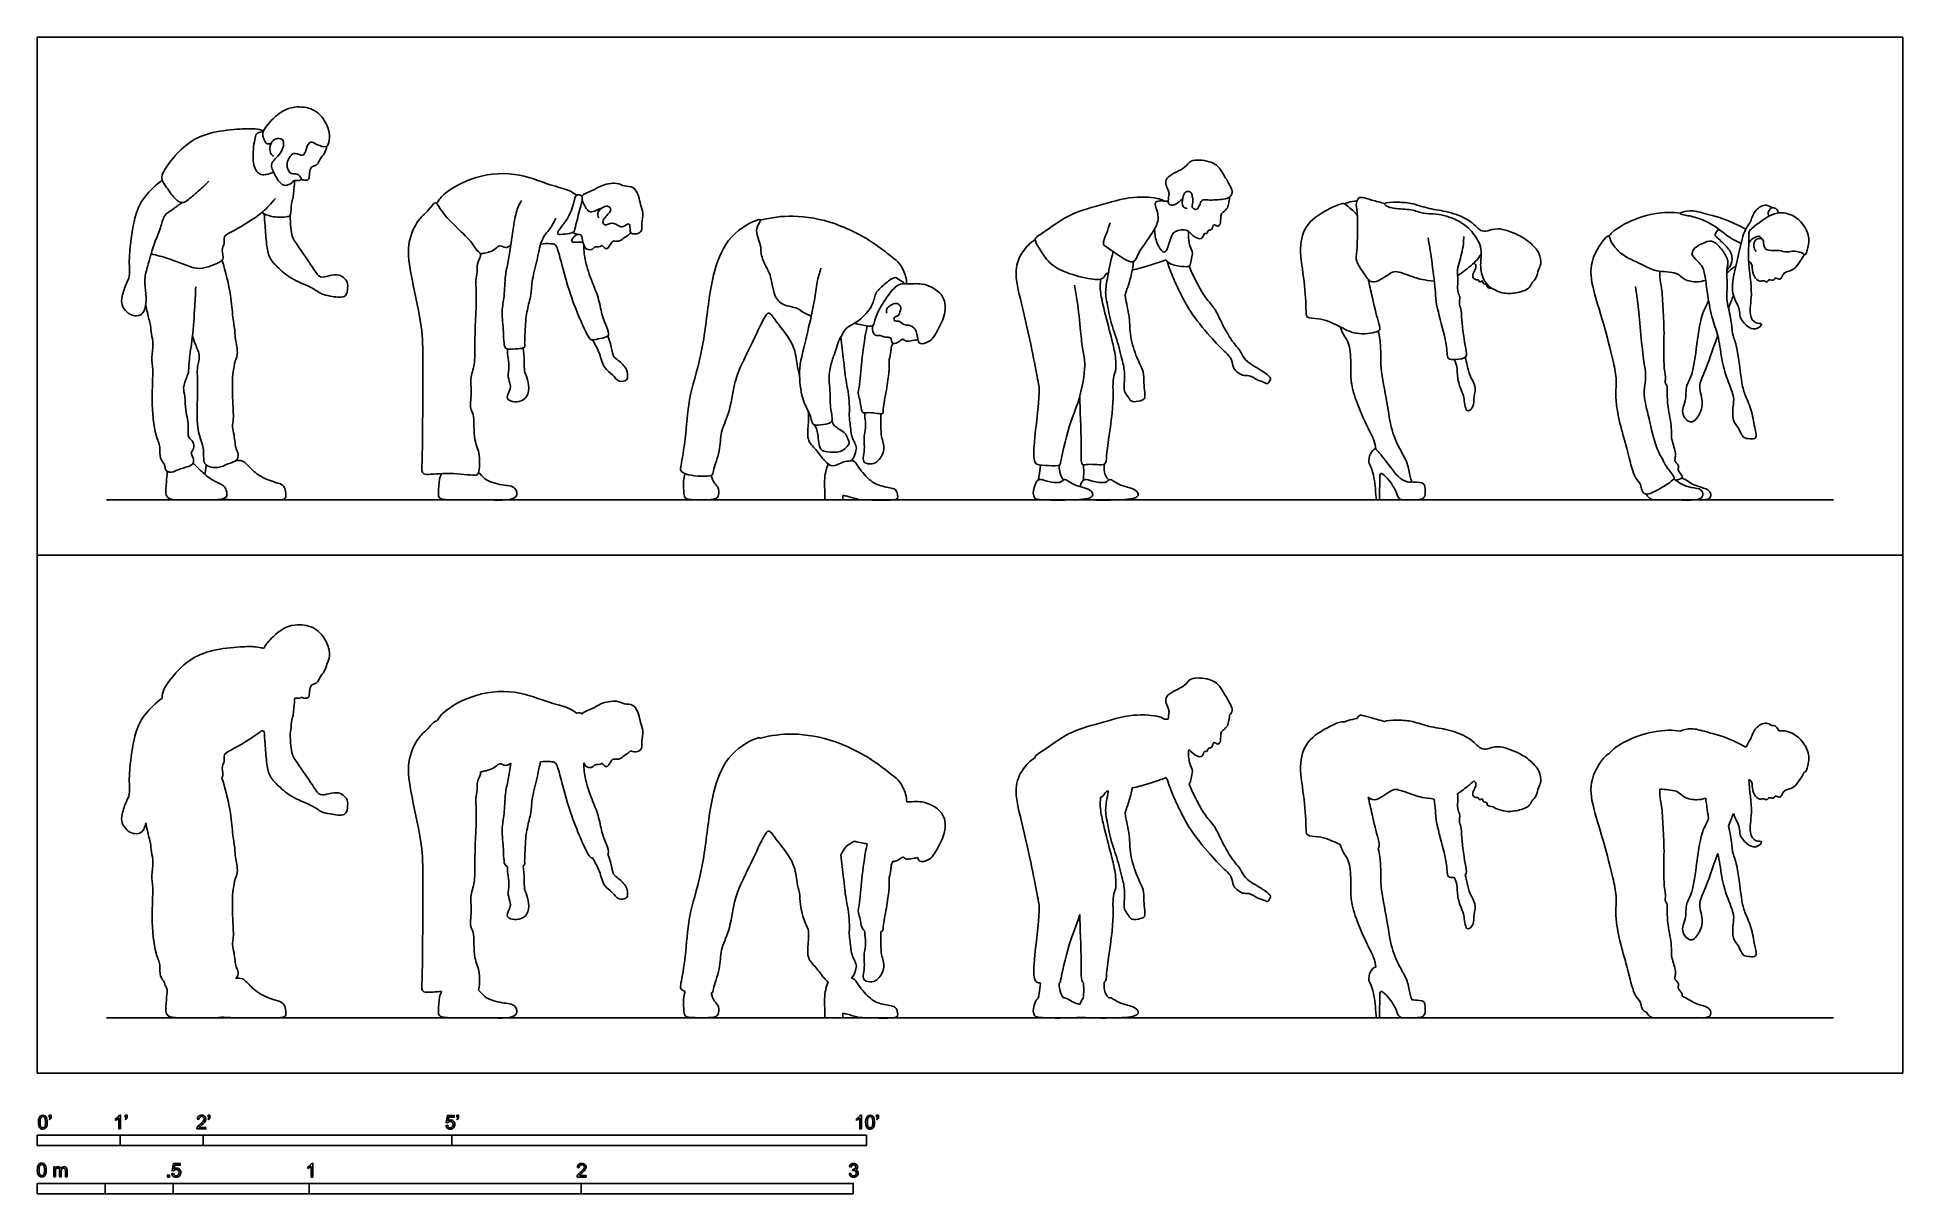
# Model space of a CAD drawing. Header units: millimetres. Extents: x 0.38 to 7.24, y 0.36 to 4.61.
import ezdxf

# ---------------------------------------------------------------- set-up
doc = ezdxf.new("R2010")
doc.units = ezdxf.units.MM
for name, color, linetype, true_color in [('AG-DIAGRAM', 7, 'Continuous', 0xfecc66), ('AG-OUTLINE', 7, 'Continuous', 0x8000ff), ('AG-PEOPLE', 7, 'Continuous', 0x66ccff), ('N-SYMB', 7, 'Continuous', 0x800040), ('X-VPRT', 6, 'Continuous', 0xff00ff)]:
    doc.layers.add(name, color=color, linetype=linetype, true_color=true_color)

msp = doc.modelspace()

# ---------------------------------------------------------------- linework, layer by layer
at = {"layer": 'AG-DIAGRAM'}
for p, q in [((0.6366, 2.9074), (6.9866, 2.9074)), ((0.6366, 1.0024), (6.9866, 1.0024))]:
    msp.add_line(p, q, dxfattribs=at)
at = {"layer": 'AG-OUTLINE'}
for points, knots in [([(1.2148, 2.3612), (1.221, 2.374), (1.2563, 2.4155), (1.3115, 2.454), (1.4051, 2.4436), (1.4439, 2.3931), (1.4603, 2.3487), (1.4556, 2.3189), (1.447, 2.3037)], [-9.899777, -9.899777, -9.899777, -9.899777, -9.507639, -8.895064, -8.508795, -8.060836, -7.660288, -7.318133, -7.318133, -7.318133, -7.318133]), ([(0.8416, 2.1782), (0.8398, 2.2003), (0.8692, 2.2478), (0.9357, 2.3212), (1.0236, 2.3574), (1.1271, 2.3678), (1.1822, 2.3688), (1.2046, 2.3637), (1.2148, 2.3612)], [-2.900159, -2.900159, -2.900159, -2.900159, -2.453322, -1.821473, -1.281661, -0.736754, -0.320513, -0.011192, -0.011192, -0.011192, -0.011192]), ([(1.447, 2.3037), (1.4452, 2.2945), (1.4397, 2.2758), (1.4217, 2.258), (1.4125, 2.2335), (1.3979, 2.2313), (1.3849, 2.2229), (1.3831, 2.1984), (1.3815, 2.1782), (1.3648, 2.1778), (1.3572, 2.1801), (1.3536, 2.1821)], [-2.123582, -2.123582, -2.123582, -2.123582, -1.833733, -1.556009, -1.28884, -1.091616, -0.889849, -0.619838, -0.390285, -0.191267, 0, 0, 0, 0]), ([(1.8507, 2.0935), (1.8581, 2.1045), (1.8738, 2.1291), (1.9789, 2.1948), (2.1374, 2.2139), (2.262, 2.1603), (2.3364, 2.1446), (2.3563, 2.1299), (2.3655, 2.1233)], [0, 0, 0, 0, 0.432662, 1.173332, 2.043736, 2.8424, 3.424318, 3.822336, 3.822336, 3.822336, 3.822336]), ([(4.5405, 2.1013), (4.5407, 2.1095), (4.5449, 2.1286), (4.5406, 2.1417), (4.5287, 2.1667), (4.5348, 2.1959), (4.6063, 2.2217), (4.6183, 2.2565), (4.6941, 2.2516), (4.7307, 2.2255), (4.748, 2.1914), (4.7696, 2.1561), (4.779, 2.1331), (4.7707, 2.12), (4.7657, 2.1161)], [-7.605951, -7.605951, -7.605951, -7.605951, -7.310936, -7.096406, -6.807491, -6.520077, -6.042859, -5.717705, -5.253556, -4.87285, -4.523878, -4.155605, -3.882214, -3.632709, -3.632709, -3.632709, -3.632709]), ([(0.7813, 1.7202), (0.78, 1.712), (0.7753, 1.6951), (0.7608, 1.6794), (0.7333, 1.6788), (0.7108, 1.6927), (0.6906, 1.7195), (0.6936, 1.7523), (0.7087, 1.7989), (0.7235, 1.8232), (0.7201, 1.8694), (0.7217, 1.9213), (0.7372, 2.0386), (0.7602, 2.0901), (0.7789, 2.1211), (0.8184, 2.1622), (0.8416, 2.1782)], [-4.881909, -4.881909, -4.881909, -4.881909, -4.675138, -4.415691, -4.144621, -3.865166, -3.562492, -3.250271, -2.850698, -2.559193, -2.232271, -1.828476, -1.232468, -0.826966, -0.50248, 0, 0, 0, 0]), ([(1.3282, 2.1773), (1.3283, 2.1701), (1.328, 2.1555), (1.3245, 2.138), (1.3243, 2.1122), (1.3142, 2.0931), (1.3166, 2.062), (1.3125, 2.0499)], [-2.317495, -2.317495, -2.317495, -2.317495, -2.05495, -1.812599, -1.534377, -1.26265, -0.91265, -0.91265, -0.91265, -0.91265]), ([(1.3536, 2.1821), (1.3531, 2.1799), (1.3452, 2.1768), (1.3329, 2.1785), (1.3282, 2.1773)], [-4.1093986, -4.1093986, -4.1093986, -4.1093986, -3.950923, -3.7363123, -3.7363123, -3.7363123, -3.7363123]), ([(2.3848, 2.1194), (2.3896, 2.1287), (2.4266, 2.1391), (2.4511, 2.1597), (2.5131, 2.1729), (2.5393, 2.154), (2.5756, 2.1585), (2.5955, 2.1195), (2.5988, 2.089), (2.6124, 2.0581), (2.6037, 2.0208), (2.6069, 1.9932), (2.5923, 1.9805), (2.5715, 1.9798), (2.5649, 1.9851)], [-8.967255, -8.967255, -8.967255, -8.967255, -8.516043, -8.097692, -7.572844, -7.188119, -6.80294, -6.375659, -5.986464, -5.594415, -5.168285, -4.817432, -4.531853, -4.19023, -4.19023, -4.19023, -4.19023]), ([(1.2083, 2.0597), (1.2045, 2.0565), (1.1759, 2.0341), (1.0994, 1.9883), (1.0658, 1.9739), (1.0736, 1.9457), (1.0555, 1.921), (1.0689, 1.8981), (1.0616, 1.8845)], [-3.654165, -3.654165, -3.654165, -3.654165, -3.549845, -2.944185, -2.632228, -2.364475, -2.068237, -1.752948, -1.752948, -1.752948, -1.752948]), ([(1.8692, 1.0996), (1.8462, 1.0983), (1.8136, 1.0943), (1.7934, 1.1015), (1.7989, 1.1532), (1.799, 1.3031), (1.8017, 1.5301), (1.797, 1.653), (1.7531, 1.8359), (1.7399, 1.9513), (1.7853, 2.0418), (1.8203, 2.0632), (1.8393, 2.0946), (1.8507, 2.0935)], [7.763419, 7.763419, 7.763419, 7.763419, 8.220096, 8.503919, 8.947421, 9.812558, 10.864217, 11.652853, 12.592744, 13.352024, 14.01401, 14.476101, 14.894104, 14.894104, 14.894104, 14.894104]), ([(2.3655, 2.1233), (2.3682, 2.1252), (2.3755, 2.1252), (2.3829, 2.1228), (2.3848, 2.1194)], [2.5879283, 2.5879283, 2.5879283, 2.5879283, 2.7816732, 3.0096651, 3.0096651, 3.0096651, 3.0096651]), ([(4.051, 1.9603), (4.0521, 1.9685), (4.0756, 1.9804), (4.1755, 2.0578), (4.2848, 2.0833), (4.4048, 2.1232), (4.506, 2.1132), (4.5203, 2.1048), (4.5269, 2.1016)], [-3.033305, -3.033305, -3.033305, -3.033305, -2.739724, -2.10264, -1.479852, -0.82607, -0.268863, 0, 0, 0, 0]), ([(4.7657, 2.1161), (4.7653, 2.1076), (4.7617, 2.0911), (4.758, 2.0716), (4.7365, 2.0586), (4.7327, 2.0438), (4.7335, 2.0171), (4.7235, 2.0058), (4.7079, 2.0189), (4.704, 2.007), (4.7009, 1.9943), (4.6856, 1.9965), (4.6851, 1.9792), (4.6711, 1.9863), (4.6679, 1.9608), (4.6433, 1.9638), (4.626, 1.9796), (4.6157, 1.9899)], [-5.730896, -5.730896, -5.730896, -5.730896, -5.436409, -5.180347, -4.903528, -4.677127, -4.376982, -4.18476, -3.96162, -3.788931, -3.587871, -3.391191, -3.192759, -3.020217, -2.770937, -2.513621, -2.183078, -2.183078, -2.183078, -2.183078]), ([(5.1722, 1.6396), (5.1442, 1.6539), (5.0969, 1.6735), (5.0455, 1.6675), (5.0483, 1.7141), (5.0399, 1.8237), (5.0175, 1.9396), (5.0527, 2.0321), (5.1404, 2.0778), (5.1758, 2.0934), (5.1894, 2.0911)], [2.487282, 2.487282, 2.487282, 2.487282, 3.012214, 3.384968, 3.726608, 4.351493, 4.997149, 5.558558, 6.140699, 6.5236, 6.5236, 6.5236, 6.5236]), ([(5.1894, 2.0911), (5.1934, 2.0933), (5.2005, 2.0972), (5.2236, 2.1014), (5.2351, 2.1038)], [0, 0, 0, 0, 0.2127132, 0.504044, 0.504044, 0.504044, 0.504044]), ([(5.2351, 2.1038), (5.2368, 2.1077), (5.2421, 2.1156), (5.2548, 2.1162), (5.2908, 2.1048), (5.3203, 2.0969), (5.3359, 2.0923)], [4.130475, 4.130475, 4.130475, 4.130475, 4.282983, 4.482748, 4.830084, 5.229808, 5.229808, 5.229808, 5.229808]), ([(5.3359, 2.0923), (5.3388, 2.097), (5.3911, 2.0983), (5.4383, 2.095), (5.5008, 2.0711), (5.5697, 2.0653), (5.6428, 2.0357), (5.6697, 2.0121), (5.6878, 1.9908), (5.717, 1.9901), (5.7524, 2.0075), (5.8294, 1.9784), (5.8708, 1.9506), (5.9064, 1.9131), (5.9136, 1.8703), (5.8997, 1.8501), (5.8965, 1.8188), (5.8752, 1.8006), (5.8685, 1.777), (5.8166, 1.7618), (5.7752, 1.7602), (5.745, 1.7721), (5.7344, 1.7785)], [-8.51546, -8.51546, -8.51546, -8.51546, -8.115339, -7.69133, -7.235585, -6.749194, -6.245983, -5.904983, -5.616586, -5.3266, -4.975241, -4.468397, -4.052771, -3.647861, -3.288688, -3.011553, -2.698994, -2.405045, -2.137373, -1.735698, -1.3261, -1.067626, -1.067626, -1.067626, -1.067626]), ([(6.1607, 1.9731), (6.1664, 1.9799), (6.178, 1.9957), (6.2704, 2.0477), (6.3714, 2.063), (6.4088, 2.0593), (6.4232, 2.057)], [0, 0, 0, 0, 0.35296, 1.046187, 1.762871, 2.178455, 2.178455, 2.178455, 2.178455]), ([(6.664, 1.9983), (6.6696, 2.0084), (6.684, 2.0285), (6.6952, 2.0716), (6.7382, 2.0921), (6.753, 2.0819), (6.7591, 2.0773)], [13.917563, 13.917563, 13.917563, 13.917563, 14.263735, 14.730068, 15.166037, 15.493071, 15.493071, 15.493071, 15.493071]), ([(6.7591, 2.0773), (6.7632, 2.0788), (6.7756, 2.0758), (6.7831, 2.0642), (6.7849, 2.058)], [0.7266923, 0.7266923, 0.7266923, 0.7266923, 0.991543, 1.2947263, 1.2947263, 1.2947263, 1.2947263]), ([(6.7849, 2.058), (6.8022, 2.0598), (6.8472, 2.0527), (6.8995, 1.9872), (6.8946, 1.9353), (6.8847, 1.9052), (6.8788, 1.9058)], [-5.537149, -5.537149, -5.537149, -5.537149, -5.017944, -4.37835, -3.847446, -3.466086, -3.466086, -3.466086, -3.466086]), ([(1.3125, 2.0499), (1.3122, 2.0345), (1.3148, 2.0041), (1.3178, 1.9683), (1.3463, 1.9292), (1.3988, 1.8524), (1.4207, 1.8172), (1.4548, 1.8278), (1.4908, 1.8332), (1.5081, 1.8206), (1.5249, 1.8051), (1.5238, 1.7743), (1.5159, 1.742), (1.4576, 1.7527), (1.4268, 1.7582), (1.3885, 1.7882), (1.3139, 1.8129), (1.2657, 1.8589), (1.2327, 1.8928), (1.2247, 1.9438), (1.2199, 2.0103), (1.2176, 2.0401), (1.2166, 2.0552)], [-7.203684, -7.203684, -7.203684, -7.203684, -6.832988, -6.515882, -6.136097, -5.601039, -5.273561, -4.96932, -4.642932, -4.398903, -4.149179, -3.850347, -3.571268, -3.180152, -2.866741, -2.497327, -2.011272, -1.56491, -1.200363, -0.8134, -0.367365, 0, 0, 0, 0]), ([(2.7641, 1.099), (2.7561, 1.1022), (2.7458, 1.1104), (2.7495, 1.1337), (2.7688, 1.2359), (2.7734, 1.3742), (2.8284, 1.5321), (2.8489, 1.7324), (2.8769, 1.8824), (2.9402, 1.9956), (3.0371, 2.0381), (3.0415, 2.0316)], [-8.985164, -8.985164, -8.985164, -8.985164, -8.760717, -8.504365, -7.930118, -7.242385, -6.49735, -5.679281, -4.970191, -4.296031, -3.75799, -3.75799, -3.75799, -3.75799]), ([(3.0415, 2.0316), (3.0806, 2.0415), (3.1634, 2.0531), (3.318, 2.027), (3.4631, 1.9486), (3.5231, 1.8956), (3.5552, 1.8748), (3.5767, 1.8255), (3.5784, 1.8066), (3.5788, 1.797)], [-3.650262, -3.650262, -3.650262, -3.650262, -3.020002, -2.301195, -1.562463, -1.062203, -0.71428, -0.307859, 0, 0, 0, 0]), ([(4.6157, 1.9899), (4.6151, 1.9861), (4.6136, 1.9787), (4.6174, 1.9501), (4.6195, 1.9345), (4.6337, 1.9092), (4.6223, 1.8849), (4.6231, 1.8682), (4.6168, 1.862)], [-2.508183, -2.508183, -2.508183, -2.508183, -2.307938, -1.997265, -1.752703, -1.450858, -1.14603, -0.883494, -0.883494, -0.883494, -0.883494]), ([(2.1233, 1.939), (2.1178, 1.9348), (2.1041, 1.926), (2.0816, 1.9435), (2.0643, 1.918), (2.0262, 1.91), (2.0167, 1.9083), (2.0123, 1.907)], [-1.852351, -1.852351, -1.852351, -1.852351, -1.539135, -1.217611, -0.888706, -0.25476, 0, 0, 0, 0]), ([(2.1108, 1.5579), (2.1012, 1.5644), (2.0969, 1.582), (2.0974, 1.6221), (2.0878, 1.6979), (2.1008, 1.7505), (2.1012, 1.8298), (2.1127, 1.8686), (2.1202, 1.9175), (2.1233, 1.939)], [-4.856095, -4.856095, -4.856095, -4.856095, -4.539431, -4.075855, -3.455525, -2.913068, -2.295822, -1.76391, -1.372953, -1.372953, -1.372953, -1.372953]), ([(2.2331, 1.9439), (2.2283, 1.9278), (2.2206, 1.8828), (2.2007, 1.8174), (2.1989, 1.7578), (2.1901, 1.7298), (2.1773, 1.6695), (2.1774, 1.6339), (2.1731, 1.5768), (2.1753, 1.566), (2.169, 1.5614)], [-9.291216, -9.291216, -9.291216, -9.291216, -8.869159, -8.242675, -7.715626, -7.328638, -6.793531, -6.344143, -5.820614, -5.580343, -5.580343, -5.580343, -5.580343]), ([(2.4241, 1.5908), (2.4204, 1.5906), (2.4111, 1.5927), (2.3764, 1.6704), (2.3412, 1.7548), (2.3059, 1.8886), (2.2908, 1.9448), (2.2692, 1.9446), (2.2451, 1.9463), (2.2331, 1.9439)], [-3.501344, -3.501344, -3.501344, -3.501344, -3.289966, -2.692987, -1.99419, -1.179694, -0.696344, -0.414878, 0, 0, 0, 0]), ([(2.5649, 1.9851), (2.5616, 1.9822), (2.555, 1.9764), (2.5362, 1.9645), (2.5203, 1.9503), (2.4993, 1.9578), (2.4897, 1.9435), (2.482, 1.9274), (2.4676, 1.9254), (2.4611, 1.94), (2.4552, 1.9362), (2.4463, 1.9331), (2.4308, 1.9351), (2.4253, 1.923), (2.4023, 1.9211), (2.3943, 1.934), (2.3917, 1.9404)], [-4.989518, -4.989518, -4.989518, -4.989518, -4.741729, -4.418226, -4.108368, -3.815546, -3.550675, -3.263306, -3.033536, -2.788965, -2.638684, -2.424763, -2.169415, -1.939182, -1.630083, -1.369261, -1.369261, -1.369261, -1.369261]), ([(2.3917, 1.9404), (2.3925, 1.916), (2.3954, 1.8803), (2.4217, 1.8038), (2.446, 1.7494), (2.4574, 1.6856), (2.4697, 1.6513), (2.4855, 1.617), (2.4825, 1.6081), (2.48, 1.6058)], [-7.499914, -7.499914, -7.499914, -7.499914, -6.997098, -6.38754, -5.845522, -5.30487, -4.876362, -4.464335, -4.267627, -4.267627, -4.267627, -4.267627]), ([(4.0707, 1.1304), (4.0651, 1.1311), (4.053, 1.1339), (4.0455, 1.1505), (4.0455, 1.2166), (4.0714, 1.3981), (4.0601, 1.4459), (4.0391, 1.5606), (4.0024, 1.7219), (3.971, 1.8442), (4.0014, 1.9171), (4.0333, 1.9484), (4.051, 1.9603)], [4.612687, 4.612687, 4.612687, 4.612687, 4.762096, 4.991682, 5.455479, 6.225041, 6.633952, 7.22933, 7.982278, 8.61494, 9.098827, 9.554537, 9.554537, 9.554537, 9.554537]), ([(6.2985, 1.0239), (6.2879, 1.0262), (6.2803, 1.0374), (6.279, 1.0619), (6.2513, 1.0852), (6.2329, 1.1769), (6.1787, 1.3489), (6.1912, 1.4497), (6.1744, 1.5196), (6.1416, 1.6536), (6.0969, 1.7882), (6.0865, 1.887), (6.1485, 1.9731), (6.1607, 1.9731)], [7.282137, 7.282137, 7.282137, 7.282137, 7.570895, 7.903704, 8.290647, 8.956325, 9.904952, 10.595602, 11.172637, 11.990739, 12.825148, 13.541546, 14.223261, 14.223261, 14.223261, 14.223261]), ([(1.0616, 1.8845), (1.0752, 1.8424), (1.0956, 1.7575), (1.0998, 1.6784), (1.1101, 1.6224), (1.1091, 1.594), (1.1242, 1.5383), (1.1064, 1.5094), (1.1074, 1.4911), (1.0982, 1.4642), (1.1008, 1.3518), (1.1053, 1.3032), (1.0975, 1.2704), (1.1078, 1.2415), (1.1108, 1.1893), (1.124, 1.1723), (1.1201, 1.1551), (1.1123, 1.1473)], [-9.790599, -9.790599, -9.790599, -9.790599, -9.157788, -8.66281, -8.264051, -7.965573, -7.55823, -7.248331, -7.030131, -6.742231, -6.159607, -5.762607, -5.463916, -5.156229, -4.764105, -4.514045, -4.254238, -4.254238, -4.254238, -4.254238]), ([(2.0123, 1.907), (2.0138, 1.8983), (1.9958, 1.8683), (2.0024, 1.8479), (1.9922, 1.814), (2.0004, 1.7522), (1.9875, 1.5731), (1.9937, 1.5056), (1.9724, 1.4469), (1.9812, 1.406), (1.9712, 1.3365), (1.9908, 1.3197), (1.9844, 1.2195), (2.0117, 1.1783), (2.0087, 1.1167), (2.0047, 1.1037)], [0, 0, 0, 0, 0.431139, 0.749623, 1.126594, 1.676092, 2.594767, 3.17693, 3.68632, 4.144333, 4.691771, 5.02796, 5.687111, 6.194449, 6.635306, 6.635306, 6.635306, 6.635306]), ([(4.5314, 1.886), (4.5231, 1.8819), (4.5018, 1.8758), (4.4457, 1.8556), (4.4082, 1.848)], [-6.6753151, -6.6753151, -6.6753151, -6.6753151, -6.3896012, -5.8426162, -5.8426162, -5.8426162, -5.8426162]), ([(4.6168, 1.862), (4.6267, 1.8387), (4.6497, 1.7935), (4.6747, 1.747), (4.7165, 1.703), (4.7353, 1.6521), (4.7784, 1.5793), (4.8009, 1.5584), (4.8106, 1.5371), (4.83, 1.5076), (4.8878, 1.4775), (4.9141, 1.4561), (4.9182, 1.4463), (4.9056, 1.4266), (4.8954, 1.4356), (4.8683, 1.441), (4.8389, 1.464), (4.8133, 1.4568), (4.7869, 1.4789), (4.7788, 1.4894), (4.7746, 1.5238), (4.7495, 1.5451), (4.692, 1.6053), (4.62, 1.6933), (4.5856, 1.7615), (4.5585, 1.8173), (4.5431, 1.8594), (4.5364, 1.8807)], [-9.212941, -9.212941, -9.212941, -9.212941, -8.716462, -8.299534, -7.869664, -7.438781, -6.918697, -6.606246, -6.344438, -6.010531, -5.544336, -5.220435, -5.049145, -4.804674, -4.626908, -4.327098, -3.98653, -3.705186, -3.388327, -3.176219, -2.860262, -2.54075, -2.023325, -1.406532, -0.909978, -0.465898, 0, 0, 0, 0]), ([(5.664, 1.8739), (5.6509, 1.8615), (5.6264, 1.8423), (5.6101, 1.8318), (5.6041, 1.8267)], [-0.7383268, -0.7383268, -0.7383268, -0.7383268, -0.3419611, -0.1977075, -0.1977075, -0.1977075, -0.1977075]), ([(5.7344, 1.7785), (5.7114, 1.7819), (5.7136, 1.7896), (5.7104, 1.7965), (5.6997, 1.7955), (5.6962, 1.8022), (5.6961, 1.8101), (5.6887, 1.8049), (5.6836, 1.8036), (5.6809, 1.8137), (5.6733, 1.8117), (5.6592, 1.8167), (5.6601, 1.8366), (5.6711, 1.8514), (5.6727, 1.8661), (5.667, 1.8719), (5.664, 1.8739)], [-2.917318, -2.917318, -2.917318, -2.917318, -2.697539, -2.526082, -2.319898, -2.139046, -1.981379, -1.803926, -1.661639, -1.469519, -1.294441, -1.052552, -0.770092, -0.472762, -0.223907, 0, 0, 0, 0]), ([(6.6744, 1.8795), (6.6769, 1.8377), (6.6916, 1.7591), (6.6726, 1.6877), (6.6959, 1.6485), (6.733, 1.6548), (6.6988, 1.6228), (6.665, 1.6425), (6.6392, 1.6746), (6.6445, 1.7046), (6.6241, 1.7351), (6.6185, 1.7543)], [7.863062, 7.863062, 7.863062, 7.863062, 8.598236, 9.183171, 9.60186, 9.912634, 10.267716, 10.681982, 11.107746, 11.468176, 11.974127, 11.974127, 11.974127, 11.974127]), ([(6.8788, 1.9058), (6.8738, 1.8958), (6.8619, 1.8774), (6.8426, 1.85), (6.8185, 1.8429), (6.8018, 1.8367), (6.7966, 1.8197), (6.7862, 1.811), (6.7719, 1.8237), (6.7656, 1.8054), (6.7479, 1.8171), (6.7419, 1.8006), (6.7302, 1.8118), (6.7137, 1.8026), (6.6919, 1.8237), (6.6869, 1.8539), (6.6865, 1.8762), (6.6744, 1.8795)], [-4.653473, -4.653473, -4.653473, -4.653473, -4.239428, -3.831912, -3.480242, -3.189121, -2.895803, -2.660229, -2.399042, -2.15097, -1.875605, -1.639111, -1.401849, -1.118946, -0.758492, -0.344975, 0, 0, 0, 0]), ([(3.5788, 1.797), (3.5969, 1.7965), (3.6369, 1.8043), (3.7171, 1.7638), (3.7255, 1.6919), (3.6969, 1.6336), (3.6694, 1.5822), (3.6247, 1.5733), (3.6214, 1.5857), (3.6204, 1.5919)], [-6.183842, -6.183842, -6.183842, -6.183842, -5.76265, -5.238197, -4.774193, -4.305719, -3.863319, -3.518395, -3.306722, -3.306722, -3.306722, -3.306722]), ([(4.2915, 1.8142), (4.2913, 1.8106), (4.2906, 1.7964), (4.2898, 1.7691), (4.3031, 1.7075), (4.3305, 1.603), (4.3443, 1.5493), (4.352, 1.4808), (4.3329, 1.4487), (4.3443, 1.3491), (4.3097, 1.1706), (4.314, 1.1387), (4.305, 1.1342)], [-6.100861, -6.100861, -6.100861, -6.100861, -5.987347, -5.657293, -5.203202, -4.610038, -4.16766, -3.714645, -3.380559, -2.81361, -2.138166, -1.821294, -1.821294, -1.821294, -1.821294]), ([(4.3206, 1.8379), (4.3106, 1.8369), (4.3065, 1.8217), (4.2965, 1.8156), (4.2915, 1.8142)], [-5.3879442, -5.3879442, -5.3879442, -5.3879442, -5.2075774, -5.0743424, -5.0743424, -5.0743424, -5.0743424]), ([(4.4082, 1.848), (4.4075, 1.8438), (4.4033, 1.8232), (4.3929, 1.7862), (4.3815, 1.7607), (4.3829, 1.7436), (4.4006, 1.6696), (4.3977, 1.6066), (4.4236, 1.5274), (4.4382, 1.4989), (4.4528, 1.4633), (4.4499, 1.4331), (4.4545, 1.3992), (4.4561, 1.3733), (4.4389, 1.3669), (4.4029, 1.3595), (4.393, 1.3837), (4.3756, 1.4018), (4.38, 1.4394), (4.3795, 1.4816), (4.3735, 1.5061), (4.355, 1.5864), (4.3275, 1.656), (4.3144, 1.7346), (4.3078, 1.7661), (4.3146, 1.8061), (4.3198, 1.8337), (4.3206, 1.8379)], [-9.017101, -9.017101, -9.017101, -9.017101, -8.909461, -8.498903, -8.209988, -7.981363, -7.498707, -7.021036, -6.514402, -6.185296, -5.844393, -5.529681, -5.191916, -4.922576, -4.693409, -4.368469, -4.100931, -3.825123, -3.479914, -3.114109, -2.825946, -2.321462, -1.804519, -1.308482, -0.988119, -0.54756, -0.469992, -0.469992, -0.469992, -0.469992]), ([(5.5185, 1.8072), (5.481, 1.8113), (5.4476, 1.8185), (5.3818, 1.8455), (5.3598, 1.8402), (5.3074, 1.7997), (5.2871, 1.8044), (5.2757, 1.8136)], [0, 0, 0, 0, 0.447019, 0.935008, 1.221289, 1.695687, 1.992789, 1.992789, 1.992789, 1.992789]), ([(5.2757, 1.8136), (5.2803, 1.7925), (5.2896, 1.7527), (5.31, 1.664), (5.3192, 1.6373), (5.3127, 1.624)], [0, 0, 0, 0, 0.510181, 1.118162, 1.469552, 1.469552, 1.469552, 1.469552]), ([(5.5922, 1.5186), (5.5828, 1.5182), (5.5667, 1.5198), (5.5665, 1.5474), (5.5564, 1.6118), (5.525, 1.7174), (5.5239, 1.7548), (5.5202, 1.792), (5.5185, 1.8072)], [-3.144835, -3.144835, -3.144835, -3.144835, -2.893507, -2.628636, -2.156158, -1.55852, -1.153019, -0.90148, -0.90148, -0.90148, -0.90148]), ([(5.6041, 1.8267), (5.6051, 1.8146), (5.6044, 1.7971), (5.6038, 1.7655), (5.615, 1.7487), (5.6086, 1.7253), (5.6179, 1.704), (5.6184, 1.6637), (5.632, 1.5617), (5.6395, 1.5353), (5.6326, 1.5279)], [-6.26589, -6.26589, -6.26589, -6.26589, -5.971002, -5.640392, -5.381777, -5.10485, -4.833053, -4.451931, -3.84101, -3.518059, -3.518059, -3.518059, -3.518059]), ([(6.348, 1.844), (6.3478, 1.8371), (6.3461, 1.8176), (6.3564, 1.7788), (6.3576, 1.7234), (6.3656, 1.6307), (6.3599, 1.5196), (6.3662, 1.4668), (6.3703, 1.4508), (6.3655, 1.4336), (6.3756, 1.4239), (6.375, 1.3921), (6.3755, 1.3452), (6.3935, 1.2663), (6.3872, 1.233), (6.4054, 1.1803), (6.4068, 1.1645), (6.4007, 1.1477), (6.4078, 1.1395), (6.4197, 1.1278), (6.4122, 1.1129), (6.4252, 1.0983), (6.4319, 1.0885), (6.4291, 1.0835)], [-8.568661, -8.568661, -8.568661, -8.568661, -8.299025, -7.851722, -7.343401, -6.671865, -5.932176, -5.445575, -5.174075, -4.90328, -4.665105, -4.297183, -3.807931, -3.1988, -2.781585, -2.284724, -2.003542, -1.734148, -1.514824, -1.249998, -0.996319, -0.696206, -0.446506, -0.446506, -0.446506, -0.446506]), ([(6.5163, 1.8102), (6.5033, 1.8066), (6.4842, 1.8024), (6.4344, 1.8104), (6.4124, 1.8419), (6.3689, 1.8414), (6.348, 1.844)], [-17.996402, -17.996402, -17.996402, -17.996402, -17.624964, -17.159323, -16.740628, -16.253171, -16.253171, -16.253171, -16.253171]), ([(6.5272, 1.7352), (6.5261, 1.7413), (6.5217, 1.769), (6.5191, 1.7926), (6.5163, 1.8102)], [-1.9948004, -1.9948004, -1.9948004, -1.9948004, -1.8523036, -1.3361955, -1.3361955, -1.3361955, -1.3361955]), ([(0.8606, 1.1074), (0.8521, 1.1197), (0.854, 1.1331), (0.8295, 1.1552), (0.8376, 1.2001), (0.8133, 1.2415), (0.8, 1.3727), (0.8107, 1.4789), (0.8001, 1.5246), (0.8117, 1.5753), (0.8008, 1.6116), (0.8, 1.6452), (0.7924, 1.667), (0.7849, 1.7024), (0.7813, 1.7202)], [6.646587, 6.646587, 6.646587, 6.646587, 6.87821, 7.181114, 7.53795, 7.919486, 8.564859, 9.149903, 9.527188, 9.920252, 10.267933, 10.582857, 10.854765, 11.268428, 11.268428, 11.268428, 11.268428]), ([(6.5605, 1.6075), (6.5404, 1.5512), (6.5175, 1.4781), (6.4853, 1.4214), (6.5126, 1.3577), (6.4895, 1.309), (6.4711, 1.2888), (6.4544, 1.2885), (6.4323, 1.3086), (6.4297, 1.338), (6.4449, 1.3655), (6.4425, 1.4269), (6.4673, 1.4558), (6.4825, 1.5595), (6.4977, 1.6787), (6.5148, 1.7099), (6.5272, 1.7352)], [-6.494944, -6.494944, -6.494944, -6.494944, -5.767532, -5.269362, -4.759635, -4.298335, -3.97628, -3.736572, -3.399887, -3.066099, -2.70465, -2.217532, -1.831625, -1.175885, -0.455595, -0.047043, -0.047043, -0.047043, -0.047043]), ([(3.1852, 1.4625), (3.1819, 1.4752), (3.173, 1.5014), (3.1702, 1.5741), (3.1011, 1.6535), (3.0754, 1.6939), (3.0584, 1.6837), (3.02, 1.5981), (2.9667, 1.4924), (2.9439, 1.4302), (2.9286, 1.3207), (2.8927, 1.2533), (2.8948, 1.1847), (2.8662, 1.1118), (2.8675, 1.0966), (2.8604, 1.0931)], [-15.56243, -15.56243, -15.56243, -15.56243, -15.202586, -14.721931, -14.123617, -13.759957, -13.568789, -13.020431, -12.38304, -11.90991, -11.315333, -10.816734, -10.337605, -9.838271, -9.597693, -9.597693, -9.597693, -9.597693]), ([(3.3875, 1.6522), (3.378, 1.6468), (3.3536, 1.6369), (3.3443, 1.6149), (3.3365, 1.6011)], [5.0059951, 5.0059951, 5.0059951, 5.0059951, 5.4023775, 5.7664074, 5.7664074, 5.7664074, 5.7664074]), ([(3.4331, 1.6424), (3.4268, 1.6434), (3.4075, 1.6477), (3.3963, 1.6496), (3.3875, 1.6522)], [-0.4608152, -0.4608152, -0.4608152, -0.4608152, -0.3001685, 0, 0, 0, 0]), ([(6.6001, 1.708), (6.6029, 1.6962), (6.6112, 1.6628), (6.6135, 1.6191), (6.6183, 1.6021), (6.6365, 1.5508), (6.6469, 1.432), (6.6613, 1.3865), (6.6885, 1.3278), (6.6955, 1.2655), (6.7074, 1.2255), (6.6773, 1.2282), (6.6514, 1.2283), (6.6398, 1.267), (6.6131, 1.2934), (6.6163, 1.3485), (6.623, 1.3808), (6.596, 1.4423), (6.5747, 1.5112), (6.5687, 1.575), (6.5613, 1.6042), (6.5605, 1.6075)], [-11.984171, -11.984171, -11.984171, -11.984171, -11.680295, -11.153793, -10.863989, -10.342956, -9.552481, -9.044983, -8.477912, -7.887622, -7.48872, -7.152695, -6.802179, -6.374553, -5.933527, -5.420437, -5.005052, -4.434579, -3.808865, -3.140488, -3.053672, -3.053672, -3.053672, -3.053672]), ([(2.48, 1.6058), (2.4836, 1.596), (2.4912, 1.5779), (2.4966, 1.5321), (2.5144, 1.519), (2.5487, 1.4912), (2.5533, 1.4605), (2.5522, 1.4415), (2.5168, 1.4337), (2.499, 1.4661), (2.4634, 1.4856), (2.4514, 1.5435), (2.4331, 1.5746), (2.4241, 1.5908)], [-4.446723, -4.446723, -4.446723, -4.446723, -4.063495, -3.615596, -3.295075, -2.849122, -2.4733, -2.201754, -1.842911, -1.447735, -1.022557, -0.511262, 0, 0, 0, 0]), ([(3.3365, 1.6011), (3.3404, 1.5732), (3.3469, 1.5209), (3.3523, 1.4667), (3.3542, 1.4491), (3.3718, 1.3642), (3.3655, 1.2992), (3.3741, 1.2694), (3.372, 1.2407), (3.3971, 1.1982), (3.3917, 1.1793), (3.3839, 1.1551), (3.3763, 1.1484)], [-6.370155, -6.370155, -6.370155, -6.370155, -5.839485, -5.430707, -5.186115, -4.656128, -4.178835, -3.872221, -3.564246, -3.170609, -2.921353, -2.642623, -2.642623, -2.642623, -2.642623]), ([(3.4237, 1.3229), (3.4107, 1.3324), (3.4106, 1.3673), (3.3975, 1.3882), (3.4079, 1.4317), (3.4136, 1.5314), (3.4261, 1.6044), (3.4331, 1.6424)], [-2.311385, -2.311385, -2.311385, -2.311385, -1.931761, -1.632142, -1.251767, -0.648863, 0, 0, 0, 0]), ([(3.5282, 1.5785), (3.5254, 1.5734), (3.5208, 1.5621), (3.5219, 1.547), (3.5133, 1.5188), (3.5144, 1.4915), (3.5138, 1.4643), (3.5031, 1.3977), (3.4901, 1.3361), (3.4933, 1.3223), (3.4836, 1.3195)], [-5.384196, -5.384196, -5.384196, -5.384196, -5.138692, -4.909123, -4.591383, -4.284633, -3.981065, -3.486629, -3.01081, -2.802263, -2.802263, -2.802263, -2.802263]), ([(3.6204, 1.5919), (3.6139, 1.5905), (3.6022, 1.5894), (3.5728, 1.5834), (3.568, 1.5961), (3.556, 1.5893), (3.5428, 1.5792), (3.5314, 1.5773), (3.5282, 1.5785)], [-3.106852, -3.106852, -3.106852, -3.106852, -2.851737, -2.554893, -2.383475, -2.197673, -1.941884, -1.776645, -1.776645, -1.776645, -1.776645]), ([(5.3033, 1.1895), (5.3019, 1.2007), (5.2975, 1.2246), (5.2749, 1.2651), (5.2337, 1.3555), (5.2091, 1.4366), (5.2133, 1.5032), (5.2069, 1.5814), (5.1883, 1.6009), (5.1773, 1.627), (5.1722, 1.6396)], [-3.449693, -3.449693, -3.449693, -3.449693, -3.116961, -2.729612, -2.156327, -1.628511, -1.15168, -0.659855, -0.365547, 0, 0, 0, 0]), ([(5.3127, 1.624), (5.315, 1.6142), (5.3196, 1.5948), (5.323, 1.533), (5.3188, 1.4855), (5.3471, 1.3584), (5.3578, 1.2621), (5.3925, 1.1861), (5.4211, 1.1406), (5.4283, 1.0898), (5.434, 1.0756), (5.4364, 1.0686)], [-3.98967, -3.98967, -3.98967, -3.98967, -3.67464, -3.237676, -2.831496, -2.18664, -1.605645, -1.093686, -0.669511, -0.270565, 0, 0, 0, 0]), ([(2.169, 1.5614), (2.1704, 1.5452), (2.1734, 1.5143), (2.1722, 1.4773), (2.1805, 1.4605), (2.1921, 1.4244), (2.1865, 1.3799), (2.1547, 1.3615), (2.1219, 1.3643), (2.1046, 1.3792), (2.122, 1.4087), (2.1234, 1.4255), (2.1101, 1.4563), (2.1196, 1.4932), (2.1113, 1.5324), (2.1111, 1.5495), (2.1108, 1.5579)], [-5.342544, -5.342544, -5.342544, -5.342544, -4.863095, -4.456903, -4.165978, -3.748166, -3.302736, -2.908807, -2.523368, -2.238108, -1.863162, -1.579442, -1.198835, -0.774275, -0.345304, 0, 0, 0, 0]), ([(5.6326, 1.5279), (5.6349, 1.5175), (5.6403, 1.4973), (5.6478, 1.4594), (5.6638, 1.4359), (5.6721, 1.4078), (5.6623, 1.3852), (5.666, 1.3431), (5.6425, 1.3267), (5.6345, 1.3354), (5.6288, 1.3609), (5.6279, 1.3862), (5.6114, 1.4162), (5.6016, 1.464), (5.6038, 1.4905), (5.5966, 1.5099), (5.5922, 1.5186)], [-4.280876, -4.280876, -4.280876, -4.280876, -3.957014, -3.604939, -3.297059, -3.00074, -2.717376, -2.350845, -2.083396, -1.917798, -1.628641, -1.339169, -1.004642, -0.606966, -0.309692, 0, 0, 0, 0]), ([(3.2172, 1.3282), (3.2109, 1.3416), (3.1916, 1.3772), (3.1857, 1.4366), (3.1852, 1.4625)], [9.9877946, 9.9877946, 9.9877946, 9.9877946, 10.3663798, 10.8735348, 10.8735348, 10.8735348, 10.8735348]), ([(4.2148, 1.3823), (4.2021, 1.3393), (4.1755, 1.2832), (4.1443, 1.1433), (4.1436, 1.1321), (4.1396, 1.1302)], [2.542383, 2.542383, 2.542383, 2.542383, 3.1633, 3.84719, 4.041117, 4.041117, 4.041117, 4.041117]), ([(4.2284, 1.1312), (4.218, 1.1396), (4.2237, 1.2101), (4.2157, 1.3373), (4.2148, 1.3823)], [-1.195196, -1.195196, -1.195196, -1.195196, -0.702503, 0, 0, 0, 0]), ([(3.2899, 1.1349), (3.2851, 1.1384), (3.2694, 1.1548), (3.2462, 1.1886), (3.2084, 1.2231), (3.2201, 1.2888), (3.2175, 1.3147), (3.2172, 1.3282)], [-1.775774, -1.775774, -1.775774, -1.775774, -1.615662, -1.207751, -0.812117, -0.36412, 0, 0, 0, 0]), ([(3.4836, 1.3195), (3.4832, 1.3038), (3.4843, 1.2721), (3.4841, 1.2346), (3.5022, 1.1887), (3.4768, 1.145), (3.4525, 1.1327), (3.4206, 1.1369), (3.4176, 1.1598), (3.4259, 1.1877), (3.4189, 1.2292), (3.4291, 1.2676), (3.4267, 1.2904), (3.4252, 1.3123), (3.4237, 1.3229)], [-4.001416, -4.001416, -4.001416, -4.001416, -3.607872, -3.25588, -2.864113, -2.476843, -2.180767, -1.883821, -1.637112, -1.329345, -0.955994, -0.600124, -0.325774, 0, 0, 0, 0]), ([(5.3174, 1.0024), (5.3132, 1.0024), (5.3091, 1.0024), (5.3049, 1.0024), (5.3041, 1.0147), (5.3024, 1.0472), (5.2927, 1.1187), (5.2744, 1.1381), (5.2811, 1.1721), (5.2957, 1.1888), (5.3033, 1.1895)], [-7.776947, -7.776947, -7.776947, -7.776947, -7.564099, -7.564099, -7.564099, -7.198315, -6.661924, -6.355866, -6.013165, -5.718907, -5.718907, -5.718907, -5.718907]), ([(1.058, 1.0053), (1.0359, 1.001), (0.9576, 1.0047), (0.8946, 1.0009), (0.8496, 1.0096), (0.8587, 1.0685), (0.8588, 1.0938), (0.8606, 1.1074)], [-1.96136, -1.96136, -1.96136, -1.96136, -1.549901, -1.060741, -0.73874, -0.351662, 0, 0, 0, 0]), ([(1.1123, 1.1473), (1.1203, 1.1488), (1.1384, 1.1477), (1.1552, 1.1315), (1.1882, 1.095), (1.247, 1.0683), (1.2807, 1.0625), (1.2945, 1.0458), (1.2972, 1.0219), (1.2958, 1.0012), (1.2289, 1.0032), (1.1322, 1.0015), (1.0828, 1.0039), (1.058, 1.0053)], [-3.814451, -3.814451, -3.814451, -3.814451, -3.544287, -3.288422, -2.905756, -2.462827, -2.150485, -1.911464, -1.644995, -1.438602, -1.024418, -0.471023, 0, 0, 0, 0]), ([(2.0047, 1.1037), (2.0134, 1.0978), (2.025, 1.0746), (2.0911, 1.0552), (2.1421, 1.0546), (2.1544, 0.9982), (2.0366, 1.004), (1.9262, 1.0026), (1.8576, 1.003), (1.8575, 1.0292), (1.8587, 1.0782), (1.8659, 1.093), (1.8692, 1.0996)], [-4.913033, -4.913033, -4.913033, -4.913033, -4.526956, -3.959991, -3.48356, -3.103727, -2.425215, -1.645515, -1.13475, -0.832597, -0.345001, -0.033929, -0.033929, -0.033929, -0.033929]), ([(2.8604, 1.0931), (2.863, 1.0831), (2.8709, 1.0627), (2.8866, 1.0508), (2.8905, 1.0203), (2.8763, 1.001), (2.7948, 1.0035), (2.7631, 1.0043), (2.7596, 1.0268), (2.7564, 1.0719), (2.7614, 1.0898), (2.7641, 1.099)], [-2.926118, -2.926118, -2.926118, -2.926118, -2.605662, -2.351746, -2.027754, -1.780719, -1.328649, -0.931342, -0.690592, -0.307344, 0, 0, 0, 0]), ([(3.2786, 1.0024), (3.2784, 1.0116), (3.2786, 1.0312), (3.2742, 1.0711), (3.2826, 1.119), (3.2899, 1.1349)], [-1.264807, -1.264807, -1.264807, -1.264807, -0.921309, -0.488231, 0, 0, 0, 0]), ([(3.3763, 1.1484), (3.388, 1.1447), (3.3945, 1.1329), (3.4341, 1.0785), (3.4796, 1.0512), (3.5321, 1.0468), (3.5433, 1.0345), (3.5488, 1.006), (3.5261, 1.0003), (3.4385, 1.0028), (3.3973, 1.0028), (3.3602, 1.0178), (3.3491, 1.0184), (3.3438, 1.019), (3.3438, 1.0135), (3.3438, 1.008), (3.3438, 1.0024), (3.322, 1.0024), (3.3003, 1.0024), (3.2786, 1.0024)], [-4.542723, -4.542723, -4.542723, -4.542723, -4.293538, -3.826492, -3.388198, -2.984139, -2.75538, -2.474512, -2.229254, -1.685172, -1.290201, -0.93919, -0.705631, -0.705631, -0.705631, -0.469189, -0.469189, -0.469189, 0, 0, 0, 0]), ([(4.0632, 1.076), (4.0642, 1.0813), (4.066, 1.092), (4.0694, 1.1175), (4.0707, 1.1304)], [0, 0, 0, 0, 0.2294529, 0.5833528, 0.5833528, 0.5833528, 0.5833528]), ([(4.1396, 1.1302), (4.1392, 1.1225), (4.1401, 1.1068), (4.1466, 1.0883), (4.155, 1.0758)], [0, 0, 0, 0, 0.27461, 0.5813458, 0.5813458, 0.5813458, 0.5813458]), ([(4.2282, 1.0745), (4.2292, 1.0853), (4.2301, 1.107), (4.2292, 1.1231), (4.2284, 1.1312)], [-0.604726, -0.604726, -0.604726, -0.604726, -0.2801945, 0, 0, 0, 0]), ([(4.305, 1.1342), (4.3037, 1.1244), (4.3052, 1.1047), (4.3117, 1.0865), (4.3187, 1.0791), (4.3224, 1.0761)], [-0.7736959, -0.7736959, -0.7736959, -0.7736959, -0.463313, -0.2154435, 0, 0, 0, 0]), ([(5.4364, 1.0686), (5.44, 1.0688), (5.4474, 1.0676), (5.4822, 1.0662), (5.4847, 1.0491), (5.4855, 1.0289), (5.4832, 1.0016), (5.4264, 1.0031), (5.3861, 1.0012), (5.3808, 1.0356), (5.3458, 1.0856), (5.3199, 1.1054), (5.318, 1.0852), (5.3176, 1.0414), (5.3174, 1.0159), (5.3174, 1.0024)], [-4.213415, -4.213415, -4.213415, -4.213415, -4.022116, -3.701056, -3.487243, -3.223875, -2.963304, -2.549332, -2.203643, -1.895941, -1.432673, -1.154598, -0.951964, -0.566771, -0.202058, -0.202058, -0.202058, -0.202058]), ([(4.049, 1.0115), (4.0466, 1.0149), (4.0411, 1.0281), (4.0516, 1.0645), (4.0604, 1.0744), (4.0632, 1.076)], [0, 0, 0, 0, 0.2329295, 0.5990855, 0.7470226, 0.7470226, 0.7470226, 0.7470226]), ([(4.155, 1.0758), (4.1654, 1.0783), (4.1809, 1.0624), (4.2074, 1.054), (4.2158, 1.0516)], [1.6368187, 1.6368187, 1.6368187, 1.6368187, 2.0837457, 2.2913859, 2.2913859, 2.2913859, 2.2913859]), ([(4.2158, 1.0516), (4.2177, 1.0575), (4.2217, 1.0672), (4.2262, 1.0728), (4.2282, 1.0745)], [0.4448668, 0.4448668, 0.4448668, 0.4448668, 0.5990855, 0.7092559, 0.7092559, 0.7092559, 0.7092559]), ([(4.3224, 1.0761), (4.3325, 1.0783), (4.356, 1.0542), (4.4199, 1.0453), (4.4332, 1.0219), (4.4205, 1.0062), (4.3464, 1.0011), (4.2473, 1.0015), (4.2274, 1.0054)], [1.64482, 1.64482, 1.64482, 1.64482, 2.032362, 2.506087, 2.7726, 2.987226, 3.511632, 4.13888, 4.13888, 4.13888, 4.13888]), ([(6.4291, 1.0835), (6.4368, 1.0792), (6.4533, 1.0712), (6.4766, 1.054), (6.5197, 1.0451), (6.5361, 1.0303), (6.5348, 1.01), (6.5232, 1.0035), (6.5035, 1.0024), (6.4811, 1.0032)], [0, 0, 0, 0, 0.352109, 0.703447, 1.146626, 1.491813, 1.777045, 2.035331, 2.352543, 2.352543, 2.352543, 2.352543]), ([(4.2274, 1.0054), (4.2136, 1.0038), (4.1571, 1.0011), (4.0596, 1.0016), (4.0509, 1.0087), (4.049, 1.0115)], [3.26869, 3.26869, 3.26869, 3.26869, 3.537345, 4.15809, 4.347947, 4.347947, 4.347947, 4.347947]), ([(6.4811, 1.0032), (6.4707, 1.0018), (6.4256, 1.0023), (6.3433, 1.0027), (6.3091, 1.0023), (6.2985, 1.0239)], [-1.842848, -1.842848, -1.842848, -1.842848, -1.476004, -0.569258, -0.056881, -0.056881, -0.056881, -0.056881])]:
    msp.add_open_spline(points, degree=3, knots=knots, dxfattribs=at)
for points in [[(1.2166, 2.0552), (1.2139, 2.0566), (1.2112, 2.0581), (1.2083, 2.0597)], [(4.5269, 2.1016), (4.5316, 2.1015), (4.5358, 2.1016), (4.5405, 2.1013)], [(6.4232, 2.057), (6.4389, 2.0637), (6.4697, 2.0697), (6.5195, 2.0532), (6.5974, 2.0347), (6.664, 1.9983)], [(4.5364, 1.8807), (4.5347, 1.8824), (4.5331, 1.8841), (4.5314, 1.886)], [(6.6185, 1.7543), (6.6129, 1.7406), (6.6073, 1.7267), (6.6001, 1.708)]]:
    msp.add_open_spline(points, degree=3, dxfattribs=at)
at = {"layer": 'AG-PEOPLE'}
for points, knots in [([(1.2506, 4.1719), (1.2464, 4.1748), (1.236, 4.1812), (1.2381, 4.2213), (1.258, 4.2393), (1.2867, 4.2373), (1.2895, 4.214), (1.2821, 4.1894), (1.263, 4.1669), (1.2434, 4.1489), (1.2426, 4.1279), (1.263, 4.0882), (1.2794, 4.0698), (1.2933, 4.0612), (1.32, 4.072), (1.325, 4.0847), (1.345, 4.0815), (1.3574, 4.0867), (1.3464, 4.0988), (1.3394, 4.1091), (1.3139, 4.1033), (1.2988, 4.1313), (1.3012, 4.1553), (1.3147, 4.1755), (1.3299, 4.1872), (1.3631, 4.1654), (1.3708, 4.2008), (1.386, 4.2318), (1.4121, 4.2122), (1.4434, 4.2034), (1.4543, 4.2157), (1.4603, 4.2537), (1.4439, 4.2981), (1.4051, 4.3486), (1.3115, 4.359), (1.2538, 4.3187), (1.208, 4.2635), (1.2124, 4.2416), (1.2204, 4.2237), (1.227, 4.216), (1.2377, 4.2169), (1.2419, 4.2189)], [0, 0, 0, 0, 0.214474, 0.541543, 0.816434, 1.077827, 1.316128, 1.593073, 1.892033, 2.164908, 2.403097, 2.766579, 3.039454, 3.247548, 3.526174, 3.714575, 3.950923, 4.116547, 4.311269, 4.499863, 4.752061, 5.036497, 5.304227, 5.569008, 5.791368, 6.083198, 6.374427, 6.66469, 6.946416, 7.24924, 7.444485, 7.769895, 8.150838, 8.576874, 8.944238, 9.526832, 9.958751, 10.192928, 10.431611, 10.597802, 10.802662, 10.802662, 10.802662, 10.802662]), ([(1.2148, 4.2662), (1.2046, 4.2687), (1.1822, 4.2738), (1.1271, 4.2728), (1.0236, 4.2624), (0.9357, 4.2262), (0.8692, 4.1528), (0.8313, 4.0915), (0.8557, 4.063), (0.8849, 4.0141), (0.9194, 3.9952), (0.9395, 4.0145), (0.9704, 4.0379), (0.9991, 4.0656), (1.0132, 4.0803)], [0.011192, 0.011192, 0.011192, 0.011192, 0.311668, 0.716008, 1.245335, 1.769712, 2.383494, 2.817554, 3.123832, 3.54192, 3.856278, 4.117901, 4.46043, 4.887639, 4.887639, 4.887639, 4.887639]), ([(1.251, 4.1131), (1.2429, 4.109), (1.2252, 4.1046), (1.205, 4.102), (1.18, 4.1212), (1.1721, 4.1784), (1.1833, 4.244), (1.19, 4.2581), (1.2058, 4.2625), (1.2129, 4.2618)], [0, 0, 0, 0, 0.284694, 0.52384, 0.803022, 1.221256, 1.664829, 1.870249, 2.118165, 2.118165, 2.118165, 2.118165]), ([(1.3536, 4.0871), (1.3572, 4.0851), (1.3648, 4.0828), (1.3815, 4.0832), (1.3831, 4.1034), (1.3849, 4.1279), (1.3979, 4.1363), (1.4125, 4.1385), (1.4217, 4.163), (1.4397, 4.1808), (1.4452, 4.1995), (1.447, 4.2087)], [0, 0, 0, 0, 0.191267, 0.390285, 0.619838, 0.889849, 1.091616, 1.28884, 1.556009, 1.833733, 2.123582, 2.123582, 2.123582, 2.123582]), ([(4.6095, 3.9799), (4.6042, 3.981), (4.5896, 3.9845), (4.5933, 4.0171), (4.5998, 4.0438), (4.6255, 4.0429), (4.6285, 4.0232), (4.6331, 4.0071), (4.6256, 3.9867), (4.636, 3.9753), (4.646, 3.9748), (4.6561, 3.9909), (4.6627, 4.0137), (4.6888, 4.0092), (4.7423, 4.0128), (4.7663, 4.0181), (4.779, 4.0381), (4.7696, 4.0611), (4.748, 4.0964), (4.7307, 4.1305), (4.6941, 4.1566), (4.6183, 4.1615), (4.6063, 4.1267), (4.5348, 4.1009), (4.5287, 4.0717), (4.5406, 4.0467), (4.5449, 4.0336), (4.539, 4.0068), (4.5423, 3.9915), (4.5632, 3.991), (4.5778, 4.0025), (4.589, 4.0115), (4.5939, 4.0168)], [0, 0, 0, 0, 0.230469, 0.539993, 0.827669, 1.068335, 1.304046, 1.541041, 1.795848, 2.000462, 2.159329, 2.401211, 2.658342, 2.929873, 3.352268, 3.632709, 3.882214, 4.155605, 4.523878, 4.87285, 5.253556, 5.717705, 6.042859, 6.520077, 6.807491, 7.096406, 7.310936, 7.605951, 7.811328, 8.046081, 8.292707, 8.557198, 8.557198, 8.557198, 8.557198]), ([(0.8416, 4.0832), (0.8184, 4.0672), (0.7789, 4.0261), (0.7602, 3.9951), (0.7372, 3.9436), (0.7217, 3.8263), (0.7201, 3.7744), (0.7235, 3.7282), (0.7087, 3.7039), (0.6936, 3.6573), (0.6906, 3.6245), (0.7108, 3.5977), (0.7333, 3.5838), (0.7608, 3.5844), (0.7781, 3.6031), (0.7853, 3.6432), (0.7781, 3.6929), (0.7769, 3.7285), (0.7919, 3.7792), (0.8116, 3.8533), (0.8357, 3.9025), (0.8473, 3.9578), (0.88, 3.9745), (0.9024, 3.9929), (0.9148, 4.0012)], [0, 0, 0, 0, 0.50248, 0.826966, 1.232468, 1.828476, 2.232271, 2.559193, 2.850698, 3.250271, 3.562492, 3.865166, 4.144621, 4.415691, 4.675138, 5.0204, 5.408568, 5.72805, 6.124479, 6.666818, 7.064649, 7.386849, 7.702419, 8.067729, 8.067729, 8.067729, 8.067729]), ([(1.2083, 3.9647), (1.2194, 3.9585), (1.2404, 3.9473), (1.303, 3.9465), (1.3174, 3.9564), (1.3142, 3.9981), (1.3243, 4.0172), (1.3245, 4.043), (1.328, 4.0605), (1.3283, 4.0751), (1.3282, 4.0823)], [0, 0, 0, 0, 0.336622, 0.756836, 0.96254, 1.300111, 1.562188, 1.830529, 2.064274, 2.317495, 2.317495, 2.317495, 2.317495]), ([(1.8507, 3.9985), (1.8581, 4.0095), (1.8738, 4.0341), (1.9789, 4.0998), (2.1374, 4.1189), (2.262, 4.0653), (2.3364, 4.0496), (2.3563, 4.0349), (2.3655, 4.0283)], [0, 0, 0, 0, 0.432662, 1.173332, 2.043736, 2.8424, 3.424318, 3.822336, 3.822336, 3.822336, 3.822336]), ([(2.4466, 3.9457), (2.4439, 3.9513), (2.4398, 3.9656), (2.4584, 3.9822), (2.4794, 3.993), (2.4952, 3.9744), (2.4825, 3.9618), (2.4701, 3.946), (2.4587, 3.9321), (2.4691, 3.9127), (2.4967, 3.9318), (2.5205, 3.9141), (2.5366, 3.9087), (2.5601, 3.9308), (2.5622, 3.9051), (2.5617, 3.8845), (2.5923, 3.8855), (2.6069, 3.8982), (2.6037, 3.9258), (2.6124, 3.9631), (2.5988, 3.994), (2.5955, 4.0245), (2.5756, 4.0635), (2.5393, 4.059), (2.5131, 4.0779), (2.4511, 4.0647), (2.4266, 4.0441), (2.3896, 4.0337), (2.3848, 4.0244)], [0, 0, 0, 0, 0.295394, 0.625921, 0.942066, 1.22556, 1.4897, 1.805772, 2.08587, 2.34165, 2.695864, 3.052118, 3.328419, 3.65114, 3.934659, 4.225095, 4.564225, 4.847719, 5.196012, 5.619032, 6.008219, 6.394573, 6.818736, 7.201104, 7.583021, 8.104038, 8.519336, 8.967255, 8.967255, 8.967255, 8.967255]), ([(0.801, 3.8126), (0.823, 3.8069), (0.8642, 3.7983), (0.97, 3.7517), (1.0065, 3.7642), (1.0784, 3.7868), (1.0555, 3.826), (1.0736, 3.8507), (1.0658, 3.8789), (1.0994, 3.8933), (1.1983, 3.9525), (1.233, 3.9874), (1.2508, 4.0073), (1.2583, 4.0168)], [0, 0, 0, 0, 0.451768, 1.018475, 1.374933, 1.799006, 2.106657, 2.395718, 2.656985, 2.961384, 3.552373, 3.945746, 4.275929, 4.275929, 4.275929, 4.275929]), ([(2.0123, 3.812), (2.0138, 3.8033), (1.9958, 3.7733), (2.0024, 3.7529), (1.9922, 3.719), (2.0004, 3.6572), (1.9875, 3.4781), (1.9937, 3.4106), (1.9724, 3.3519), (1.9812, 3.311), (1.9712, 3.2415), (1.9908, 3.2247), (1.9844, 3.1245), (2.0118, 3.0831), (2.0078, 3.0027), (1.9896, 2.9952), (1.8978, 3.0113), (1.8168, 2.9982), (1.7934, 3.0065), (1.7989, 3.0582), (1.799, 3.2081), (1.8017, 3.4351), (1.797, 3.558), (1.7531, 3.7409), (1.7399, 3.8563), (1.7853, 3.9468), (1.8203, 3.9682), (1.8472, 4.0127), (1.8643, 3.9713), (1.9221, 3.91), (1.9828, 3.856), (1.9966, 3.8229), (2.0112, 3.8178), (2.0123, 3.812)], [0, 0, 0, 0, 0.431139, 0.749623, 1.126594, 1.676092, 2.594767, 3.17693, 3.68632, 4.144333, 4.691771, 5.02796, 5.687111, 6.194449, 6.645318, 6.916488, 7.580594, 8.213924, 8.493911, 8.931419, 9.784865, 10.822311, 11.600288, 12.527477, 13.276495, 13.929535, 14.385381, 14.797734, 15.159775, 15.811175, 16.435915, 16.82989, 17.112604, 17.112604, 17.112604, 17.112604]), ([(2.1632, 4.0094), (2.1571, 3.9991), (2.1443, 3.9758), (2.132, 3.9105), (2.1158, 3.784), (2.1012, 3.7348), (2.1008, 3.6555), (2.0878, 3.6029), (2.0974, 3.5271), (2.0969, 3.487), (2.1026, 3.464), (2.116, 3.4619), (2.1478, 3.4628), (2.1763, 3.4661), (2.1731, 3.4818), (2.1774, 3.5389), (2.1773, 3.5745), (2.1901, 3.6348), (2.1989, 3.6628), (2.2007, 3.7224), (2.2229, 3.7954), (2.234, 3.8701), (2.272, 3.9073), (2.2834, 3.932), (2.2891, 3.9439)], [0, 0, 0, 0, 0.410661, 0.975387, 1.746637, 2.255047, 2.845021, 3.36351, 3.956432, 4.399526, 4.702199, 4.930414, 5.330133, 5.66898, 5.903511, 6.414536, 6.853189, 7.375515, 7.75326, 8.26772, 8.87924, 9.469367, 9.955945, 10.38663, 10.38663, 10.38663, 10.38663]), ([(2.3556, 3.8942), (2.3456, 3.8862), (2.3235, 3.8867), (2.2937, 3.8812), (2.2969, 3.899), (2.3265, 3.9287), (2.3533, 3.9853), (2.3595, 4.0298), (2.3749, 4.0304), (2.3902, 4.0254), (2.3799, 3.9868), (2.3636, 3.9234), (2.3577, 3.8996), (2.3556, 3.8942)], [0, 0, 0, 0, 0.380095, 0.743609, 0.970129, 1.431019, 2.019045, 2.47039, 2.710587, 2.952246, 3.374194, 3.978321, 4.3555, 4.3555, 4.3555, 4.3555]), ([(2.3854, 4.0097), (2.3869, 4.0058), (2.3939, 3.9923), (2.4023, 3.9734), (2.421, 3.9634), (2.4419, 3.9756), (2.4534, 3.9791), (2.4591, 3.9814)], [9.172645, 9.172645, 9.172645, 9.172645, 9.324771, 9.682695, 9.971174, 10.29486, 10.59085, 10.59085, 10.59085, 10.59085]), ([(4.5269, 4.0066), (4.5203, 4.0098), (4.506, 4.0182), (4.4048, 4.0282), (4.2848, 3.9883), (4.1755, 3.9628), (4.0756, 3.8854), (4.0435, 3.8691), (4.068, 3.8311), (4.101, 3.7759), (4.1646, 3.7409), (4.2524, 3.7188), (4.3034, 3.7147), (4.3106, 3.7419), (4.3206, 3.7429)], [0, 0, 0, 0, 0.267052, 0.820506, 1.469884, 2.088478, 2.721271, 3.012875, 3.353897, 3.813174, 4.303592, 4.82672, 5.207577, 5.387944, 5.387944, 5.387944, 5.387944]), ([(4.3267, 3.9266), (4.3217, 3.9137), (4.3148, 3.8903), (4.2972, 3.8464), (4.3149, 3.8398), (4.3927, 3.7769), (4.4214, 3.7865), (4.4292, 3.819), (4.4831, 3.8863), (4.5072, 3.9359), (4.5006, 3.9733), (4.4896, 3.993), (4.4977, 4.0092), (4.5223, 4.0061), (4.5341, 4.0067), (4.5405, 4.0063)], [0, 0, 0, 0, 0.366307, 0.725894, 0.950411, 1.513973, 1.784692, 2.095575, 2.627305, 3.053212, 3.390781, 3.652905, 3.860469, 4.130105, 4.37836, 4.37836, 4.37836, 4.37836]), ([(4.4906, 3.9043), (4.4901, 3.8886), (4.4939, 3.8601), (4.5176, 3.8158), (4.5366, 3.822), (4.547, 3.8664), (4.561, 3.9008), (4.6094, 3.9024), (4.6193, 3.8907), (4.6433, 3.8688), (4.6679, 3.8658), (4.6711, 3.8913), (4.6851, 3.8842), (4.6856, 3.9015), (4.7009, 3.8993), (4.704, 3.912), (4.7079, 3.9239), (4.7235, 3.9108), (4.7335, 3.9221), (4.7327, 3.9488), (4.7365, 3.9636), (4.758, 3.9766), (4.7617, 3.9961), (4.7653, 4.0126), (4.7657, 4.0211)], [0, 0, 0, 0, 0.390056, 0.767201, 0.963925, 1.341398, 1.68354, 2.045229, 2.267914, 2.590553, 2.841716, 3.085036, 3.253452, 3.447138, 3.639115, 3.835367, 4.003927, 4.221732, 4.409357, 4.702325, 4.923312, 5.193512, 5.443451, 5.730896, 5.730896, 5.730896, 5.730896]), ([(5.2757, 3.7186), (5.2803, 3.6975), (5.2896, 3.6577), (5.31, 3.569), (5.3215, 3.5355), (5.306, 3.5223), (5.2256, 3.5126), (5.1701, 3.5483), (5.0969, 3.5785), (5.0455, 3.5725), (5.0483, 3.6191), (5.0399, 3.7287), (5.0175, 3.8446), (5.0527, 3.9371), (5.1404, 3.9828), (5.185, 4.0024), (5.2002, 3.9869), (5.2252, 3.9677), (5.2354, 3.9553)], [0, 0, 0, 0, 0.461029, 1.010436, 1.327972, 1.548675, 2.044029, 2.522465, 3.033782, 3.396867, 3.729646, 4.338324, 4.967233, 5.51408, 6.081123, 6.454092, 6.697521, 7.094254, 7.094254, 7.094254, 7.094254]), ([(5.1894, 3.9961), (5.1934, 3.9983), (5.2005, 4.0022), (5.2236, 4.0064), (5.2351, 4.0088)], [0, 0, 0, 0, 0.2127132, 0.504044, 0.504044, 0.504044, 0.504044]), ([(5.5185, 3.7122), (5.481, 3.7163), (5.4476, 3.7235), (5.3818, 3.7505), (5.3598, 3.7452), (5.3074, 3.7047), (5.2784, 3.7113), (5.2628, 3.738), (5.2271, 3.7862), (5.2363, 3.822), (5.2382, 3.9649), (5.2289, 3.9976), (5.2402, 4.0205), (5.2548, 4.0212), (5.2908, 4.0098), (5.3203, 4.0019), (5.3359, 3.9973)], [0, 0, 0, 0, 0.427552, 0.89429, 1.168104, 1.621844, 1.906007, 2.221213, 2.64564, 3.005036, 3.684002, 4.027894, 4.282983, 4.482748, 4.830084, 5.229808, 5.229808, 5.229808, 5.229808]), ([(5.6909, 3.812), (5.6906, 3.796), (5.6849, 3.7561), (5.7058, 3.6957), (5.7675, 3.665), (5.8166, 3.6668), (5.8685, 3.682), (5.8752, 3.7056), (5.8965, 3.7238), (5.8997, 3.7551), (5.9136, 3.7753), (5.9064, 3.8181), (5.8708, 3.8556), (5.8294, 3.8834), (5.7524, 3.9125), (5.717, 3.8951), (5.6878, 3.8958), (5.6697, 3.9171), (5.6428, 3.9407), (5.5697, 3.9703), (5.5008, 3.9761), (5.4383, 4), (5.3911, 4.0033), (5.3275, 4.0017), (5.3437, 3.987), (5.3742, 3.977), (5.4339, 3.9784), (5.4785, 3.9586), (5.5273, 3.9615), (5.6037, 3.9417), (5.6573, 3.8982), (5.6883, 3.8487), (5.6912, 3.8249), (5.6909, 3.812)], [0, 0, 0, 0, 0.424091, 0.869934, 1.3261, 1.735698, 2.137373, 2.405045, 2.698994, 3.011553, 3.288688, 3.647861, 4.052771, 4.468397, 4.975241, 5.3266, 5.616586, 5.904983, 6.245983, 6.749194, 7.235585, 7.69133, 8.115339, 8.51546, 8.693028, 9.020932, 9.464531, 9.859412, 10.254882, 10.758153, 11.237417, 11.663386, 12.006599, 12.006599, 12.006599, 12.006599]), ([(6.7015, 3.8218), (6.6984, 3.8259), (6.6929, 3.8343), (6.6927, 3.8682), (6.7269, 3.8717), (6.7294, 3.8536), (6.7324, 3.8251), (6.7651, 3.825), (6.7858, 3.8264), (6.8149, 3.817), (6.8335, 3.8247), (6.8752, 3.8187), (6.8824, 3.8031), (6.8946, 3.8403), (6.8995, 3.8922), (6.8459, 3.9594), (6.7807, 3.9676), (6.7414, 3.9478), (6.7131, 3.9273), (6.6729, 3.8987), (6.6775, 3.878), (6.6683, 3.7865), (6.692, 3.6659), (6.6726, 3.5927), (6.6959, 3.5535), (6.733, 3.5598), (6.6988, 3.5278), (6.665, 3.5475), (6.6392, 3.5796), (6.6445, 3.6098), (6.6102, 3.6608), (6.6168, 3.7313), (6.6392, 3.8138), (6.6539, 3.8938), (6.683, 3.9297), (6.6952, 3.9766), (6.7382, 3.9971), (6.753, 3.9869), (6.7591, 3.9823)], [0, 0, 0, 0, 0.266847, 0.629734, 0.966461, 1.232475, 1.571641, 1.928444, 2.254919, 2.614762, 2.932625, 3.365201, 3.568066, 3.930647, 4.435409, 5.04351, 5.579058, 6.017709, 6.437604, 6.89226, 7.177617, 7.819176, 8.598236, 9.183171, 9.60186, 9.912634, 10.267716, 10.681982, 11.107746, 11.468176, 11.981612, 12.551332, 13.195142, 13.80551, 14.263735, 14.730068, 15.166037, 15.493071, 15.493071, 15.493071, 15.493071]), ([(6.7491, 3.9511), (6.7432, 3.9627), (6.7499, 3.9725), (6.7577, 3.9851), (6.7756, 3.9808), (6.7831, 3.9692), (6.7849, 3.963)], [0, 0, 0, 0, 0.314868, 0.616978, 0.932984, 1.294726, 1.294726, 1.294726, 1.294726]), ([(1.2166, 3.9602), (1.2176, 3.9451), (1.2199, 3.9153), (1.2247, 3.8488), (1.2327, 3.7978), (1.2657, 3.7639), (1.3139, 3.7179), (1.3885, 3.6932), (1.4268, 3.6632), (1.4576, 3.6577), (1.5159, 3.647), (1.5238, 3.6793), (1.5249, 3.7101), (1.5081, 3.7256), (1.4908, 3.7382), (1.4548, 3.7328), (1.4207, 3.7222), (1.3988, 3.7574), (1.3463, 3.8342), (1.3178, 3.8733), (1.3148, 3.9091), (1.3122, 3.9395), (1.3125, 3.9549)], [0, 0, 0, 0, 0.367365, 0.8134, 1.200363, 1.56491, 2.011272, 2.497327, 2.866741, 3.180152, 3.571268, 3.850347, 4.149179, 4.398903, 4.642932, 4.96932, 5.273561, 5.601039, 6.136097, 6.515882, 6.832988, 7.203684, 7.203684, 7.203684, 7.203684]), ([(3.228, 3.5836), (3.2174, 3.5876), (3.1956, 3.5967), (3.1786, 3.6159), (3.1213, 3.6212), (3.0885, 3.6579), (3.0807, 3.7372), (3.0573, 3.7687), (3.0402, 3.8179), (3.0454, 3.845), (3.014, 3.9031), (3.0641, 3.9549), (2.9402, 3.9006), (2.8769, 3.7874), (2.8489, 3.6374), (2.8284, 3.4371), (2.7734, 3.2792), (2.7688, 3.1409), (2.7495, 3.0387), (2.7455, 3.0133), (2.7746, 2.9955), (2.8684, 2.9908), (2.8662, 3.0168), (2.8948, 3.0897), (2.8927, 3.1583), (2.9286, 3.2257), (2.9439, 3.3352), (2.9667, 3.3974), (3.02, 3.5031), (3.0584, 3.5887), (3.0754, 3.5989), (3.1011, 3.5585), (3.1702, 3.4791), (3.173, 3.4064), (3.1819, 3.3802), (3.1852, 3.3675)], [0, 0, 0, 0, 0.333681, 0.619918, 1.03541, 1.427129, 1.925561, 2.29438, 2.689895, 2.994942, 3.444305, 3.781378, 4.317011, 4.988156, 5.694073, 6.508481, 7.250182, 7.934839, 8.506516, 8.761721, 9.081158, 9.609345, 9.849453, 10.347812, 10.826005, 11.323629, 11.917045, 12.389251, 13.025396, 13.572684, 13.763478, 14.126428, 14.723573, 15.203289, 15.56243, 15.56243, 15.56243, 15.56243]), ([(3.5788, 3.702), (3.5784, 3.7116), (3.5767, 3.7305), (3.5552, 3.7798), (3.5231, 3.8006), (3.4631, 3.8536), (3.318, 3.932), (3.1634, 3.9581), (3.0806, 3.9465), (3.0415, 3.9366)], [0, 0, 0, 0, 0.307859, 0.71428, 1.062203, 1.562463, 2.301195, 3.020002, 3.650262, 3.650262, 3.650262, 3.650262]), ([(6.1607, 3.8781), (6.1664, 3.8849), (6.178, 3.9007), (6.2704, 3.9527), (6.3714, 3.968), (6.4088, 3.9643), (6.4232, 3.962)], [0, 0, 0, 0, 0.35296, 1.046187, 1.762871, 2.178455, 2.178455, 2.178455, 2.178455]), ([(2.0123, 3.812), (2.0167, 3.8133), (2.0262, 3.815), (2.0643, 3.823), (2.0816, 3.8485), (2.1041, 3.831), (2.1178, 3.8398), (2.1233, 3.844)], [0, 0, 0, 0, 0.25476, 0.888706, 1.217611, 1.539135, 1.852351, 1.852351, 1.852351, 1.852351]), ([(2.2331, 3.8489), (2.2451, 3.8513), (2.2692, 3.8496), (2.2908, 3.8498), (2.3059, 3.7936), (2.3412, 3.6598), (2.3764, 3.5754), (2.4113, 3.4973), (2.4248, 3.4948), (2.4521, 3.5015), (2.4799, 3.5072), (2.486, 3.5209), (2.4697, 3.5563), (2.4574, 3.5906), (2.446, 3.6544), (2.4217, 3.7088), (2.3954, 3.7853), (2.3925, 3.821), (2.3917, 3.8454)], [0, 0, 0, 0, 0.414878, 0.696344, 1.179694, 1.99419, 2.692987, 3.289966, 3.509775, 3.873859, 4.234519, 4.464335, 4.876362, 5.30487, 5.845522, 6.38754, 6.997098, 7.499914, 7.499914, 7.499914, 7.499914]), ([(2.3885, 3.8556), (2.3795, 3.8561), (2.362, 3.8566), (2.3482, 3.8555), (2.3471, 3.859), (2.3456, 3.8636), (2.352, 3.8749), (2.3644, 3.8824)], [1.452749, 1.452749, 1.452749, 1.452749, 1.838484, 2.123659, 2.123659, 2.123659, 2.494633, 2.494633, 2.494633, 2.494633]), ([(2.3529, 3.8897), (2.3688, 3.8826), (2.3779, 3.8844), (2.382, 3.8812), (2.3846, 3.8777), (2.3863, 3.8675), (2.388, 3.8523), (2.3998, 3.8259), (2.4253, 3.828), (2.4308, 3.8401), (2.4463, 3.8381), (2.4552, 3.8412), (2.4611, 3.845), (2.4676, 3.8304), (2.482, 3.8324), (2.4897, 3.8485), (2.4993, 3.8628), (2.5203, 3.8553), (2.5362, 3.8695), (2.555, 3.8814), (2.5616, 3.8872), (2.5649, 3.8901)], [0, 0, 0, 0, 0.271123, 0.432379, 0.616647, 0.616647, 0.984145, 1.359424, 1.693427, 1.942208, 2.218129, 2.449285, 2.611673, 2.875948, 3.124231, 3.434752, 3.720963, 4.037376, 4.372199, 4.721766, 4.989518, 4.989518, 4.989518, 4.989518]), ([(4.1956, 3.6969), (4.1995, 3.677), (4.2069, 3.6379), (4.2189, 3.5286), (4.2245, 3.4588), (4.2399, 3.402), (4.2154, 3.2725), (4.1755, 3.1882), (4.1443, 3.0483), (4.1433, 3.0323), (4.0993, 3.0342), (4.055, 3.0345), (4.0455, 3.0555), (4.0455, 3.1216), (4.0714, 3.3031), (4.0601, 3.3509), (4.0391, 3.4656), (4.0024, 3.6269), (3.971, 3.7492), (4.0014, 3.8221), (4.0333, 3.8534), (4.051, 3.8653)], [0, 0, 0, 0, 0.443879, 1.039124, 1.51482, 1.945982, 2.578093, 3.177368, 3.837421, 4.024588, 4.385175, 4.762096, 4.991682, 5.455479, 6.225041, 6.633952, 7.22933, 7.982278, 8.61494, 9.098827, 9.554537, 9.554537, 9.554537, 9.554537]), ([(4.5314, 3.791), (4.5371, 3.7848), (4.5488, 3.7716), (4.5983, 3.7646), (4.6234, 3.7654), (4.6223, 3.7899), (4.6337, 3.8142), (4.6195, 3.8395), (4.6174, 3.8551), (4.6136, 3.8837), (4.6151, 3.8911), (4.6157, 3.8949)], [0, 0, 0, 0, 0.28578, 0.687225, 0.943477, 1.19632, 1.489894, 1.780595, 2.016128, 2.315331, 2.508183, 2.508183, 2.508183, 2.508183]), ([(5.4958, 3.8719), (5.5014, 3.8399), (5.5109, 3.7791), (5.5236, 3.6698), (5.525, 3.6224), (5.5564, 3.5168), (5.5665, 3.4524), (5.5667, 3.4235), (5.5978, 3.4228), (5.6425, 3.4299), (5.632, 3.4667), (5.6184, 3.5687), (5.6179, 3.609), (5.6086, 3.6303), (5.615, 3.6537), (5.6038, 3.6705), (5.6044, 3.7021), (5.6054, 3.7268), (5.6014, 3.7461), (5.6101, 3.7808), (5.6191, 3.8119), (5.6263, 3.8487), (5.6268, 3.8671), (5.6267, 3.8762)], [0, 0, 0, 0, 0.566258, 1.153019, 1.55852, 2.156158, 2.628636, 2.893507, 3.190929, 3.543973, 3.856126, 4.44662, 4.814999, 5.077708, 5.345376, 5.595345, 5.9149, 6.199928, 6.450357, 6.786484, 7.121484, 7.468438, 7.768506, 7.768506, 7.768506, 7.768506]), ([(6.2588, 3.6921), (6.2618, 3.6677), (6.268, 3.6248), (6.2868, 3.415), (6.298, 3.3734), (6.2922, 3.3305), (6.2906, 3.3131), (6.2903, 3.2982), (6.2907, 3.2791), (6.3119, 3.1906), (6.3336, 3.0951), (6.3564, 3.0614), (6.3632, 3.045), (6.3751, 3.024), (6.3992, 2.9961), (6.4034, 2.9819), (6.3382, 2.942), (6.2936, 2.9227), (6.2803, 2.9424), (6.279, 2.9669), (6.2513, 2.9902), (6.2329, 3.0819), (6.1787, 3.2539), (6.1912, 3.3547), (6.1744, 3.4246), (6.1416, 3.5586), (6.0969, 3.6932), (6.0865, 3.792), (6.1613, 3.8959), (6.1649, 3.8577), (6.2054, 3.8048), (6.2805, 3.7766), (6.3322, 3.7445), (6.411, 3.749), (6.4344, 3.7154), (6.4842, 3.7074), (6.5033, 3.7116), (6.5163, 3.7152)], [0, 0, 0, 0, 0.588127, 1.564157, 2.037449, 2.464158, 2.753137, 3.002164, 3.288305, 3.93956, 4.637022, 5.054772, 5.329983, 5.671591, 6.084588, 6.301319, 6.888822, 7.355276, 7.638771, 7.965514, 8.345404, 8.998949, 9.930285, 10.608347, 11.174865, 11.978056, 12.797256, 13.500597, 14.169886, 14.453607, 15.009169, 15.622416, 16.162311, 16.740628, 17.159323, 17.624964, 17.996402, 17.996402, 17.996402, 17.996402]), ([(6.4655, 3.8122), (6.4672, 3.8057), (6.4881, 3.7834), (6.5067, 3.7651), (6.5168, 3.7184), (6.5233, 3.6576), (6.5402, 3.5698), (6.5664, 3.5042), (6.5747, 3.4162), (6.596, 3.3473), (6.623, 3.2858), (6.6163, 3.2535), (6.6131, 3.1984), (6.6398, 3.172), (6.6514, 3.1333), (6.6773, 3.1332), (6.7074, 3.1305), (6.6955, 3.1705), (6.6885, 3.2328), (6.6613, 3.2915), (6.6469, 3.337), (6.6365, 3.4558), (6.6183, 3.5071), (6.6135, 3.5241), (6.6106, 3.5796), (6.5895, 3.6459), (6.5978, 3.6933), (6.5911, 3.7531), (6.6036, 3.7874), (6.5785, 3.8246), (6.5471, 3.8635), (6.5137, 3.857), (6.4714, 3.8345), (6.4685, 3.8229), (6.4655, 3.8122)], [0, 0, 0, 0, 0.426496, 0.811681, 1.294332, 1.875552, 2.560816, 3.179904, 3.85667, 4.490237, 5.06787, 5.488468, 6.007998, 6.454559, 6.887552, 7.242468, 7.58271, 7.986619, 8.584318, 9.158506, 9.672373, 10.472769, 11.000342, 11.293783, 11.826894, 12.439168, 12.948062, 13.504905, 13.928104, 14.404338, 14.900979, 15.308833, 15.804766, 16.070797, 16.070797, 16.070797, 16.070797]), ([(6.5947, 3.7541), (6.6041, 3.7629), (6.6093, 3.7699), (6.6179, 3.8061), (6.5951, 3.8388), (6.5575, 3.8744), (6.5492, 3.879), (6.5544, 3.8939), (6.562, 3.8998), (6.5665, 3.902)], [0, 0, 0, 0, 0.242254, 0.634092, 1.076093, 1.563476, 1.749765, 1.996723, 2.260036, 2.260036, 2.260036, 2.260036]), ([(6.6748, 3.8524), (6.6777, 3.8576), (6.6839, 3.8668), (6.7132, 3.8829), (6.7193, 3.8719), (6.7218, 3.8683)], [0, 0, 0, 0, 0.2894512, 0.6524821, 0.9008781, 0.9008781, 0.9008781, 0.9008781]), ([(0.9529, 3.51), (0.9567, 3.4998), (0.9627, 3.4793), (0.9846, 3.4357), (0.967, 3.3957), (0.9761, 3.316), (0.9634, 3.1679), (0.9957, 3.1078), (0.9931, 3.0605), (0.9979, 3.0315), (1.0485, 3.0214), (1.0815, 3.0415), (1.1177, 3.0493), (1.124, 3.0773), (1.1108, 3.0943), (1.1078, 3.1465), (1.0975, 3.1754), (1.1053, 3.2082), (1.1008, 3.2568), (1.0982, 3.3692), (1.1074, 3.3961), (1.1064, 3.4144), (1.1242, 3.4433), (1.1091, 3.499), (1.1101, 3.5274), (1.0998, 3.5834), (1.0956, 3.6625), (1.0752, 3.7474), (1.0616, 3.7895)], [0, 0, 0, 0, 0.313026, 0.679523, 1.020335, 1.510942, 2.177726, 2.624864, 2.988111, 3.259975, 3.621272, 3.967691, 4.286062, 4.544376, 4.792999, 5.182869, 5.488787, 5.785761, 6.180479, 6.759753, 7.045999, 7.262944, 7.571062, 7.976063, 8.272826, 8.669293, 9.161426, 9.790599, 9.790599, 9.790599, 9.790599]), ([(4.3378, 3.8209), (4.3299, 3.7911), (4.3185, 3.7335), (4.3078, 3.6711), (4.3144, 3.6396), (4.3275, 3.561), (4.355, 3.4914), (4.3735, 3.4111), (4.3795, 3.3866), (4.38, 3.3444), (4.3756, 3.3068), (4.393, 3.2887), (4.4029, 3.2645), (4.4389, 3.2719), (4.4561, 3.2783), (4.4545, 3.3042), (4.4499, 3.3381), (4.4528, 3.3683), (4.4382, 3.4039), (4.4236, 3.4324), (4.3977, 3.5116), (4.4006, 3.5746), (4.3829, 3.6486), (4.3815, 3.6657), (4.3929, 3.6912), (4.4069, 3.7408), (4.4111, 3.7698), (4.4127, 3.7848)], [0, 0, 0, 0, 0.54756, 0.988119, 1.308482, 1.804519, 2.321462, 2.825946, 3.114109, 3.479914, 3.825123, 4.100931, 4.368469, 4.693409, 4.922576, 5.191916, 5.529681, 5.844393, 6.185296, 6.514402, 7.021036, 7.498707, 7.981363, 8.209988, 8.498903, 8.909461, 9.292746, 9.292746, 9.292746, 9.292746]), ([(4.4082, 3.753), (4.4457, 3.7606), (4.5018, 3.7808), (4.5231, 3.7869), (4.5314, 3.791)], [5.8426162, 5.8426162, 5.8426162, 5.8426162, 6.3896012, 6.6753151, 6.6753151, 6.6753151, 6.6753151]), ([(4.5364, 3.7857), (4.5431, 3.7644), (4.5585, 3.7223), (4.5856, 3.6665), (4.62, 3.5983), (4.692, 3.5103), (4.7495, 3.4501), (4.7746, 3.4288), (4.7788, 3.3944), (4.7869, 3.3839), (4.8133, 3.3618), (4.8389, 3.369), (4.8683, 3.346), (4.8954, 3.3406), (4.9056, 3.3316), (4.9182, 3.3513), (4.9141, 3.3611), (4.8878, 3.3825), (4.83, 3.4126), (4.8106, 3.4421), (4.8009, 3.4634), (4.7784, 3.4843), (4.7353, 3.5571), (4.7165, 3.608), (4.6747, 3.652), (4.6497, 3.6985), (4.6267, 3.7437), (4.6168, 3.767)], [0, 0, 0, 0, 0.465898, 0.909978, 1.406532, 2.023325, 2.54075, 2.860262, 3.176219, 3.388327, 3.705186, 3.98653, 4.327098, 4.626908, 4.804674, 5.049145, 5.220435, 5.544336, 6.010531, 6.344438, 6.606246, 6.918697, 7.438781, 7.869664, 8.299534, 8.716462, 9.212941, 9.212941, 9.212941, 9.212941]), ([(5.6041, 3.7317), (5.6101, 3.7368), (5.6285, 3.7486), (5.673, 3.7842), (5.6848, 3.8026), (5.6909, 3.812)], [0.1977075, 0.1977075, 0.1977075, 0.1977075, 0.3419611, 0.8085952, 1.1405043, 1.1405043, 1.1405043, 1.1405043]), ([(5.664, 3.7789), (5.667, 3.7769), (5.6727, 3.7711), (5.6711, 3.7564), (5.6601, 3.7416), (5.6592, 3.7217), (5.6733, 3.7167), (5.6809, 3.7187), (5.6836, 3.7086), (5.6887, 3.7099), (5.6961, 3.7151), (5.6962, 3.7072), (5.6997, 3.7005), (5.7104, 3.7015), (5.7136, 3.6946), (5.7114, 3.6869), (5.7344, 3.6835)], [0, 0, 0, 0, 0.223907, 0.472762, 0.770092, 1.052552, 1.294441, 1.469519, 1.661639, 1.803926, 1.981379, 2.139046, 2.319898, 2.526082, 2.697539, 2.917318, 2.917318, 2.917318, 2.917318]), ([(6.6744, 3.7845), (6.6865, 3.7812), (6.6869, 3.7589), (6.6919, 3.7287), (6.7137, 3.7076), (6.7302, 3.7168), (6.7419, 3.7056), (6.7479, 3.7221), (6.7656, 3.7104), (6.7719, 3.7287), (6.7862, 3.716), (6.7966, 3.7247), (6.8018, 3.7417), (6.8185, 3.7479), (6.8426, 3.755), (6.8619, 3.7824), (6.8738, 3.8008), (6.8788, 3.8108)], [0, 0, 0, 0, 0.344975, 0.758492, 1.118946, 1.401849, 1.639111, 1.875605, 2.15097, 2.399042, 2.660229, 2.895803, 3.189121, 3.480242, 3.831912, 4.239428, 4.653473, 4.653473, 4.653473, 4.653473]), ([(3.3875, 3.5572), (3.3963, 3.5546), (3.4122, 3.5519), (3.4587, 3.5408), (3.4598, 3.5767), (3.4985, 3.6458), (3.5379, 3.6951), (3.559, 3.7033), (3.5715, 3.7018), (3.5662, 3.7091), (3.5451, 3.7216), (3.5373, 3.7288), (3.51, 3.7134), (3.4727, 3.679), (3.4652, 3.6687), (3.4599, 3.6479), (3.4515, 3.6133), (3.4105, 3.5738), (3.3892, 3.5564), (3.3536, 3.5419), (3.3409, 3.5118), (3.3305, 3.4979), (3.3199, 3.4662), (3.3105, 3.4357), (3.2941, 3.3915), (3.2932, 3.3415), (3.2989, 3.2983), (3.2954, 3.2557), (3.3076, 3.207), (3.3009, 3.1892), (3.2729, 3.1845), (3.2345, 3.1802), (3.2295, 3.1981), (3.2214, 3.2288), (3.191, 3.2795), (3.1826, 3.377), (3.1904, 3.4281), (3.2194, 3.5438), (3.2406, 3.6392), (3.2481, 3.708), (3.2581, 3.7428), (3.2633, 3.7596)], [0, 0, 0, 0, 0.300168, 0.65405, 0.946053, 1.465588, 1.923136, 2.185712, 2.350435, 2.48041, 2.769938, 2.94269, 3.246468, 3.660178, 3.909313, 3.909313, 4.264936, 4.701209, 5.005995, 5.350747, 5.667361, 5.907863, 6.230432, 6.559674, 6.95024, 7.355775, 7.730635, 8.112553, 8.512543, 8.733684, 9.036022, 9.381192, 9.591992, 9.919939, 10.36638, 10.921543, 11.343742, 11.962271, 12.541689, 13.011449, 13.42707, 13.42707, 13.42707, 13.42707]), ([(3.5061, 3.5942), (3.5047, 3.5985), (3.5034, 3.6086), (3.5149, 3.6233), (3.5452, 3.6363), (3.5606, 3.6146), (3.5537, 3.598), (3.5483, 3.5825), (3.5312, 3.5824), (3.5315, 3.5622), (3.5519, 3.5696), (3.5682, 3.5482), (3.5877, 3.5528), (3.6146, 3.5376), (3.6197, 3.5006), (3.6234, 3.478), (3.6694, 3.4872), (3.6969, 3.5386), (3.7255, 3.5969), (3.7171, 3.6688), (3.6369, 3.7093), (3.591, 3.7004), (3.5735, 3.7024), (3.5693, 3.7031)], [0, 0, 0, 0, 0.209163, 0.451868, 0.75999, 1.016692, 1.255105, 1.475898, 1.686739, 1.884291, 2.111236, 2.387865, 2.630751, 2.929323, 3.27694, 3.515623, 3.856029, 4.292634, 4.754972, 5.212899, 5.730482, 6.146158, 6.283077, 6.283077, 6.283077, 6.283077]), ([(4.2148, 3.2873), (4.2157, 3.2423), (4.2237, 3.1151), (4.2166, 3.0279), (4.247, 3.0432), (4.3158, 3.0296), (4.3097, 3.0756), (4.3443, 3.2541), (4.3329, 3.3537), (4.352, 3.3858), (4.3443, 3.4543), (4.3305, 3.508), (4.3031, 3.6125), (4.2898, 3.6741), (4.2906, 3.7014), (4.2913, 3.7156), (4.2915, 3.7192)], [0, 0, 0, 0, 0.661998, 1.126283, 1.393211, 1.830713, 2.146888, 2.820845, 3.386546, 3.719897, 4.171915, 4.613319, 5.205178, 5.658269, 5.987597, 6.100861, 6.100861, 6.100861, 6.100861]), ([(6.4067, 2.9793), (6.4102, 2.9802), (6.416, 2.9828), (6.4351, 2.9887), (6.4252, 3.0033), (6.4122, 3.0179), (6.4197, 3.0328), (6.4078, 3.0445), (6.4007, 3.0527), (6.4068, 3.0695), (6.4054, 3.0853), (6.3872, 3.138), (6.3935, 3.1713), (6.3755, 3.2502), (6.375, 3.2971), (6.3756, 3.3289), (6.3655, 3.3386), (6.3703, 3.3558), (6.3662, 3.3718), (6.3599, 3.4246), (6.3656, 3.5357), (6.3576, 3.6284), (6.3564, 3.6838), (6.3461, 3.7226), (6.3478, 3.7421), (6.348, 3.749)], [0, 0, 0, 0, 0.225966, 0.493499, 0.741754, 1.04013, 1.292342, 1.555636, 1.77369, 2.041526, 2.321081, 2.815067, 3.229869, 3.835475, 4.321896, 4.68769, 4.924487, 5.193715, 5.463644, 5.94743, 6.682839, 7.35049, 7.85587, 8.300585, 8.568661, 8.568661, 8.568661, 8.568661]), ([(6.5941, 3.7426), (6.6045, 3.7513), (6.6138, 3.759), (6.6224, 3.7647), (6.6269, 3.7673)], [0, 0, 0, 0, 0.290233, 0.5597601, 0.5597601, 0.5597601, 0.5597601]), ([(0.965, 3.6913), (0.964, 3.6631), (0.9611, 3.6076), (0.9527, 3.4927), (0.9392, 3.4185), (0.9401, 3.3766), (0.9312, 3.3604), (0.9237, 3.334), (0.9183, 3.3179), (0.9266, 3.287), (0.9263, 3.238), (0.9365, 3.2055), (0.9377, 3.1701), (0.9347, 3.1362), (0.9588, 3.1234), (0.9594, 3.0957), (0.9452, 3.0803), (0.9537, 3.0665), (0.9567, 3.0571), (0.9589, 3.0404), (0.9367, 3.0295), (0.8994, 3.0194), (0.8701, 3.0042), (0.8512, 3.0188), (0.854, 3.0381), (0.8295, 3.0602), (0.8376, 3.1051), (0.8133, 3.1465), (0.8, 3.2777), (0.8107, 3.3839), (0.8001, 3.4296), (0.8117, 3.4803), (0.8008, 3.5166), (0.8, 3.5502), (0.7924, 3.572), (0.7849, 3.6074), (0.7813, 3.6252)], [0, 0, 0, 0, 0.502339, 1.089993, 1.570917, 1.907943, 2.140736, 2.421461, 2.643156, 2.945657, 3.329954, 3.65005, 3.976149, 4.280159, 4.543335, 4.812284, 5.048458, 5.249197, 5.426232, 5.628925, 5.882701, 6.232961, 6.53754, 6.769534, 6.994996, 7.289842, 7.637186, 8.008573, 8.636778, 9.206259, 9.573507, 9.956116, 10.294547, 10.601094, 10.865769, 11.268428, 11.268428, 11.268428, 11.268428]), ([(6.5272, 3.6402), (6.5148, 3.6149), (6.4977, 3.5837), (6.4825, 3.4645), (6.4673, 3.3608), (6.4425, 3.3319), (6.4449, 3.2705), (6.4297, 3.243), (6.4323, 3.2136), (6.4544, 3.1935), (6.4711, 3.1938), (6.4895, 3.214), (6.5126, 3.2627), (6.4853, 3.3264), (6.5175, 3.3831), (6.5404, 3.4562), (6.5605, 3.5125)], [0.047043, 0.047043, 0.047043, 0.047043, 0.455595, 1.175885, 1.831625, 2.217532, 2.70465, 3.066099, 3.399887, 3.736572, 3.97628, 4.298335, 4.759635, 5.269362, 5.767532, 6.494944, 6.494944, 6.494944, 6.494944]), ([(2.4241, 3.4958), (2.4331, 3.4796), (2.4514, 3.4485), (2.4634, 3.3906), (2.499, 3.3711), (2.5168, 3.3387), (2.5522, 3.3465), (2.5533, 3.3655), (2.5487, 3.3962), (2.5144, 3.424), (2.4966, 3.4371), (2.4912, 3.4829), (2.4836, 3.501), (2.48, 3.5108)], [0, 0, 0, 0, 0.511262, 1.022557, 1.447735, 1.842911, 2.201754, 2.4733, 2.849122, 3.295075, 3.615596, 4.063495, 4.446723, 4.446723, 4.446723, 4.446723]), ([(3.2172, 3.2332), (3.2175, 3.2197), (3.2201, 3.1938), (3.2084, 3.1281), (3.2462, 3.0936), (3.274, 3.0531), (3.3075, 3.0222), (3.3515, 3.0554), (3.3793, 3.0462), (3.3917, 3.0843), (3.3971, 3.1032), (3.372, 3.1457), (3.3741, 3.1744), (3.3655, 3.2042), (3.3718, 3.2692), (3.3542, 3.3541), (3.3523, 3.3717), (3.3469, 3.4259), (3.3404, 3.4782), (3.3365, 3.5061)], [0, 0, 0, 0, 0.36412, 0.812117, 1.207751, 1.615662, 1.966584, 2.364242, 2.667247, 2.944135, 3.191745, 3.582782, 3.888723, 4.193311, 4.66745, 5.193937, 5.436913, 5.842991, 6.370155, 6.370155, 6.370155, 6.370155]), ([(3.4331, 3.5474), (3.4261, 3.5094), (3.4136, 3.4364), (3.4079, 3.3367), (3.3975, 3.2932), (3.4106, 3.2723), (3.4107, 3.2219), (3.4407, 3.233), (3.4953, 3.2189), (3.4901, 3.2411), (3.5031, 3.3027), (3.5138, 3.3693), (3.5144, 3.3965), (3.5133, 3.4238), (3.5219, 3.452), (3.5208, 3.4671), (3.5254, 3.4784), (3.5282, 3.4835)], [0, 0, 0, 0, 0.616934, 1.190172, 1.55183, 1.836705, 2.19765, 2.484153, 2.883125, 3.08514, 3.546057, 4.025009, 4.31907, 4.616212, 4.924001, 5.146381, 5.384196, 5.384196, 5.384196, 5.384196]), ([(3.4564, 3.552), (3.4538, 3.5461), (3.4508, 3.5337), (3.4616, 3.508), (3.4822, 3.5153), (3.4943, 3.5056), (3.5052, 3.5076), (3.5192, 3.504), (3.5229, 3.5011), (3.5222, 3.4811), (3.5417, 3.4834), (3.556, 3.4943), (3.568, 3.5011), (3.5728, 3.4884), (3.6022, 3.4944), (3.6139, 3.4955), (3.6204, 3.4969)], [0, 0, 0, 0, 0.251177, 0.522734, 0.7636, 0.976372, 1.166603, 1.378085, 1.497983, 1.724036, 1.941884, 2.197673, 2.383475, 2.554893, 2.851737, 3.106852, 3.106852, 3.106852, 3.106852]), ([(5.1722, 3.5446), (5.1773, 3.532), (5.1883, 3.5059), (5.2069, 3.4864), (5.2133, 3.4082), (5.2091, 3.3416), (5.2337, 3.2605), (5.2749, 3.1701), (5.2975, 3.1296), (5.3019, 3.1057), (5.3033, 3.0945)], [0, 0, 0, 0, 0.365547, 0.659855, 1.15168, 1.628511, 2.156327, 2.729612, 3.116961, 3.449693, 3.449693, 3.449693, 3.449693]), ([(5.4364, 2.9736), (5.434, 2.9806), (5.4283, 2.9948), (5.4211, 3.0456), (5.3925, 3.0911), (5.3578, 3.1671), (5.3471, 3.2634), (5.3188, 3.3905), (5.323, 3.438), (5.3196, 3.4998), (5.315, 3.5192), (5.3127, 3.529)], [0, 0, 0, 0, 0.270565, 0.669511, 1.093686, 1.605645, 2.18664, 2.831496, 3.237676, 3.67464, 3.98967, 3.98967, 3.98967, 3.98967]), ([(2.1108, 3.4629), (2.1111, 3.4545), (2.1113, 3.4374), (2.1196, 3.3982), (2.1101, 3.3613), (2.1234, 3.3305), (2.122, 3.3137), (2.1046, 3.2842), (2.1219, 3.2693), (2.1547, 3.2665), (2.1865, 3.2849), (2.1921, 3.3294), (2.1805, 3.3655), (2.1722, 3.3823), (2.1734, 3.4193), (2.1704, 3.4502), (2.169, 3.4664)], [0, 0, 0, 0, 0.345304, 0.774275, 1.198835, 1.579442, 1.863162, 2.238108, 2.523368, 2.908807, 3.302736, 3.748166, 4.165978, 4.456903, 4.863095, 5.342544, 5.342544, 5.342544, 5.342544]), ([(5.5922, 3.4236), (5.5966, 3.4149), (5.6038, 3.3955), (5.6016, 3.369), (5.6114, 3.3212), (5.6279, 3.2912), (5.6288, 3.2659), (5.6345, 3.2404), (5.6425, 3.2317), (5.666, 3.2481), (5.6623, 3.2902), (5.6721, 3.3128), (5.6638, 3.3409), (5.6478, 3.3644), (5.6403, 3.4023), (5.6349, 3.4225), (5.6326, 3.4329)], [0, 0, 0, 0, 0.309692, 0.606966, 1.004642, 1.339169, 1.628641, 1.917798, 2.083396, 2.350845, 2.717376, 3.00074, 3.297059, 3.604939, 3.957014, 4.280876, 4.280876, 4.280876, 4.280876]), ([(3.4237, 3.2279), (3.4252, 3.2173), (3.4267, 3.1954), (3.4291, 3.1726), (3.4189, 3.1342), (3.4259, 3.0927), (3.4176, 3.0648), (3.4206, 3.0419), (3.4525, 3.0377), (3.4768, 3.05), (3.5022, 3.0937), (3.4841, 3.1396), (3.4843, 3.1771), (3.4832, 3.2088), (3.4836, 3.2245)], [0, 0, 0, 0, 0.325774, 0.600124, 0.955994, 1.329345, 1.637112, 1.883821, 2.180767, 2.476843, 2.864113, 3.25588, 3.607872, 4.001416, 4.001416, 4.001416, 4.001416]), ([(3.2394, 3.184), (3.2426, 3.1793), (3.2485, 3.169), (3.2526, 3.148), (3.2547, 3.1198), (3.2609, 3.0895), (3.2879, 3.0835), (3.3354, 3.0807), (3.3559, 3.0994), (3.3711, 3.116), (3.3619, 3.131), (3.3563, 3.1529), (3.3328, 3.1651), (3.3188, 3.1761), (3.312, 3.1811), (3.3054, 3.193), (3.3039, 3.1994)], [0, 0, 0, 0, 0.236326, 0.498314, 0.809717, 1.109226, 1.395412, 1.785314, 2.084527, 2.335165, 2.55768, 2.825426, 3.117024, 3.354919, 3.521314, 3.774626, 3.774626, 3.774626, 3.774626]), ([(5.3174, 2.9074), (5.3174, 2.9209), (5.3176, 2.9464), (5.318, 2.9902), (5.3199, 3.0104), (5.3458, 2.9906), (5.3808, 2.9406), (5.3861, 2.9062), (5.4264, 2.9081), (5.4832, 2.9066), (5.4855, 2.9339), (5.4847, 2.9541), (5.4822, 2.9712), (5.4474, 2.9726), (5.4371, 2.9742), (5.4239, 2.9713), (5.3863, 2.986), (5.3492, 3.0419), (5.3064, 3.0932), (5.2989, 3.0974), (5.2811, 3.0771), (5.2744, 3.0431), (5.2927, 3.0237), (5.3024, 2.9522), (5.3041, 2.9197), (5.3049, 2.9074)], [0.202058, 0.202058, 0.202058, 0.202058, 0.566004, 0.950388, 1.152597, 1.430087, 1.892381, 2.199436, 2.544399, 2.957501, 3.217524, 3.480339, 3.693703, 4.014088, 4.204985, 4.399632, 4.741104, 5.233409, 5.691407, 5.82323, 6.102571, 6.427901, 6.718445, 7.227646, 7.574889, 7.574889, 7.574889, 7.574889]), ([(0.8606, 3.0124), (0.8588, 2.9988), (0.8587, 2.9735), (0.8496, 2.9146), (0.8946, 2.9059), (0.9652, 2.9101), (1.088, 2.9031), (1.0771, 2.9436), (1.0696, 2.9629), (1.0243, 2.9778), (0.9826, 3.0158), (0.9644, 3.0335), (0.9559, 3.0428)], [0, 0, 0, 0, 0.351662, 0.73874, 1.060741, 1.549901, 2.109174, 2.385018, 2.627885, 2.993434, 3.406792, 3.742889, 3.742889, 3.742889, 3.742889]), ([(1.0038, 3.0356), (1.0028, 3.0296), (1.0009, 3.0175), (0.9995, 3.0068), (0.9988, 3.0014)], [0, 0, 0, 0, 0.2339454, 0.4538986, 0.4538986, 0.4538986, 0.4538986]), ([(1.058, 2.9103), (1.0828, 2.9089), (1.1322, 2.9065), (1.2289, 2.9082), (1.2958, 2.9062), (1.2972, 2.9269), (1.2945, 2.9508), (1.2807, 2.9675), (1.247, 2.9733), (1.1882, 3), (1.1552, 3.0365), (1.1384, 3.0527), (1.1203, 3.0538), (1.1123, 3.0523)], [0, 0, 0, 0, 0.471023, 1.024418, 1.438602, 1.644995, 1.911464, 2.150485, 2.462827, 2.905756, 3.288422, 3.544287, 3.814451, 3.814451, 3.814451, 3.814451]), ([(3.2899, 3.0399), (3.2826, 3.024), (3.2742, 2.9761), (3.2786, 2.9362), (3.2784, 2.9166), (3.2786, 2.9074)], [0, 0, 0, 0, 0.488231, 0.921309, 1.264807, 1.264807, 1.264807, 1.264807]), ([(3.3438, 2.924), (3.3491, 2.9234), (3.3602, 2.9228), (3.3973, 2.9078), (3.4385, 2.9078), (3.5261, 2.9053), (3.5488, 2.911), (3.5433, 2.9395), (3.5321, 2.9518), (3.4796, 2.9562), (3.4341, 2.9835), (3.3945, 3.0379), (3.388, 3.0497), (3.3763, 3.0534)], [0.695607, 0.695607, 0.695607, 0.695607, 0.929776, 1.281704, 1.677706, 2.22321, 2.469109, 2.750711, 2.980067, 3.385182, 3.824621, 4.292887, 4.542723, 4.542723, 4.542723, 4.542723]), ([(4.0632, 2.981), (4.0642, 2.9863), (4.066, 2.997), (4.0694, 3.0225), (4.0707, 3.0354)], [0, 0, 0, 0, 0.2294529, 0.5833528, 0.5833528, 0.5833528, 0.5833528]), ([(4.1396, 3.0352), (4.1392, 3.0275), (4.1401, 3.0118), (4.1466, 2.9933), (4.155, 2.9808)], [0, 0, 0, 0, 0.27461, 0.5813458, 0.5813458, 0.5813458, 0.5813458]), ([(4.2284, 3.0362), (4.2292, 3.0281), (4.2301, 3.012), (4.2292, 2.9903), (4.2282, 2.9795)], [0, 0, 0, 0, 0.2801945, 0.604726, 0.604726, 0.604726, 0.604726]), ([(4.3224, 2.9811), (4.3187, 2.9841), (4.3117, 2.9915), (4.3052, 3.0097), (4.3037, 3.0294), (4.305, 3.0392)], [0, 0, 0, 0, 0.2154435, 0.463313, 0.7736959, 0.7736959, 0.7736959, 0.7736959]), ([(1.8692, 3.0046), (1.8659, 2.998), (1.8587, 2.9832), (1.8575, 2.9342), (1.8576, 2.908), (1.9262, 2.9076), (2.0366, 2.909), (2.1544, 2.9032), (2.1421, 2.9596), (2.0911, 2.9602), (2.025, 2.9796), (2.0134, 3.0028), (2.0047, 3.0087)], [0.033929, 0.033929, 0.033929, 0.033929, 0.345001, 0.832597, 1.13475, 1.645515, 2.425215, 3.103727, 3.48356, 3.959991, 4.526956, 4.913033, 4.913033, 4.913033, 4.913033]), ([(2.7641, 3.004), (2.7614, 2.9948), (2.7564, 2.9769), (2.7596, 2.9318), (2.7631, 2.9093), (2.7948, 2.9085), (2.8763, 2.906), (2.8905, 2.9253), (2.8866, 2.9558), (2.8709, 2.9677), (2.863, 2.9881), (2.8604, 2.9981)], [0, 0, 0, 0, 0.307344, 0.690592, 0.931342, 1.328649, 1.780719, 2.027754, 2.351746, 2.605662, 2.926118, 2.926118, 2.926118, 2.926118]), ([(4.049, 2.9165), (4.0466, 2.9199), (4.0411, 2.9331), (4.0528, 2.9736), (4.068, 2.9861), (4.0915, 2.9757), (4.1514, 2.9661), (4.1561, 2.9929), (4.1889, 2.9592), (4.2529, 2.9503), (4.2662, 2.9269), (4.2534, 2.9112), (4.1782, 2.906), (4.0596, 2.9066), (4.0509, 2.9137), (4.049, 2.9165)], [0, 0, 0, 0, 0.23293, 0.599086, 0.830454, 1.102951, 1.419068, 1.747061, 2.118717, 2.573021, 2.828609, 3.034437, 3.537345, 4.15809, 4.347947, 4.347947, 4.347947, 4.347947]), ([(4.2158, 2.9566), (4.2177, 2.9625), (4.2236, 2.9766), (4.2351, 2.9861), (4.2585, 2.9757), (4.3184, 2.9661), (4.3232, 2.9929), (4.356, 2.9592), (4.4199, 2.9503), (4.4332, 2.9269), (4.4205, 2.9112), (4.3464, 2.9061), (4.2473, 2.9065), (4.2274, 2.9104)], [0.444867, 0.444867, 0.444867, 0.444867, 0.599086, 0.830454, 1.102951, 1.419068, 1.747061, 2.118717, 2.573021, 2.828609, 3.034437, 3.537345, 4.13888, 4.13888, 4.13888, 4.13888]), ([(6.2985, 2.9289), (6.3091, 2.9073), (6.3433, 2.9077), (6.4394, 2.9073), (6.5046, 2.9064), (6.5073, 2.9379), (6.4921, 2.9511), (6.448, 2.9525), (6.4145, 2.9728), (6.3989, 2.9851)], [0.056881, 0.056881, 0.056881, 0.056881, 0.504341, 1.296205, 1.879499, 2.233201, 2.549313, 3.048316, 3.642832, 3.642832, 3.642832, 3.642832]), ([(6.4291, 2.9885), (6.4368, 2.9842), (6.4533, 2.9762), (6.4766, 2.959), (6.5197, 2.9501), (6.5361, 2.9353), (6.5348, 2.915), (6.5232, 2.9085), (6.5035, 2.9074), (6.4811, 2.9082)], [0, 0, 0, 0, 0.352109, 0.703447, 1.146626, 1.491813, 1.777045, 2.035331, 2.352543, 2.352543, 2.352543, 2.352543])]:
    msp.add_open_spline(points, degree=3, knots=knots, dxfattribs=at)
for points in [[(6.6462, 3.8511), (6.5982, 3.8732), (6.5637, 3.9101), (6.4862, 3.9486), (6.436, 3.9543), (6.4214, 3.9606), (6.4235, 3.9657), (6.4697, 3.9747), (6.5195, 3.9582), (6.5974, 3.9397), (6.664, 3.9033)], [(6.6001, 3.613), (6.6073, 3.6317), (6.6129, 3.6456), (6.6185, 3.6593)], [(3.2786, 2.9074), (3.3003, 2.9074), (3.322, 2.9074), (3.3438, 2.9074)], [(3.3438, 2.9074), (3.3438, 2.913), (3.3438, 2.9185), (3.3438, 2.924)], [(5.3049, 2.9074), (5.3091, 2.9074), (5.3132, 2.9074), (5.3174, 2.9074)]]:
    msp.add_open_spline(points, degree=3, dxfattribs=at)
at = {"layer": 'N-SYMB'}
for points in [[(0.4277, 0.6279), (0.4262, 0.6303)], [(0.4268, 0.6372), (0.4268, 0.6445), (0.4334, 0.6445), (0.4334, 0.6388)], [(0.4298, 0.6372), (0.4268, 0.6372)], [(0.6702, 0.6255), (0.6702, 0.6315)], [(0.6886, 0.5939), (0.6826, 0.5939), (0.6826, 0.633)], [(0.6847, 0.6442), (0.6886, 0.6442), (0.6886, 0.5939)], [(0.7067, 0.6279), (0.7052, 0.6303)], [(0.7058, 0.6372), (0.7058, 0.6445), (0.7124, 0.6445), (0.7124, 0.6388)], [(0.7088, 0.6372), (0.7058, 0.6372)], [(0.9769, 0.6288), (0.9705, 0.6294)], [(1.0115, 0.6279), (1.01, 0.6303)], [(1.0106, 0.6372), (1.0106, 0.6445), (1.0172, 0.6445), (1.0172, 0.6388)], [(1.0136, 0.6372), (1.0106, 0.6372)], [(1.8916, 0.6168), (1.8858, 0.6174), (1.8906, 0.6433), (1.9156, 0.6433), (1.9156, 0.6372), (1.8955, 0.6372), (1.8928, 0.6237)], [(1.9259, 0.6279), (1.9244, 0.6303)], [(1.925, 0.6372), (1.925, 0.6445), (1.9316, 0.6445), (1.9316, 0.6388)], [(1.928, 0.6372), (1.925, 0.6372)], [(3.3939, 0.6255), (3.3939, 0.6315)], [(3.4122, 0.5939), (3.4062, 0.5939), (3.4062, 0.633)], [(3.4083, 0.6442), (3.4122, 0.6442), (3.4122, 0.5939)], [(3.4692, 0.6279), (3.4677, 0.6303)], [(3.4683, 0.6372), (3.4683, 0.6445), (3.4749, 0.6445), (3.4749, 0.6388)], [(3.4716, 0.6372), (3.4683, 0.6372)], [(1.0025, 0.5996), (1.0025, 0.5939), (0.9696, 0.5939)], [(0.9781, 0.5996), (1.0025, 0.5996)], [(1.8846, 0.6068), (1.8913, 0.6074)], [(0.4429, 0.4181), (0.4429, 0.4542), (0.4483, 0.4542), (0.4483, 0.4491)], [(0.4489, 0.4367), (0.4489, 0.4181), (0.4429, 0.4181)], [(0.4706, 0.4391), (0.4706, 0.4181), (0.4642, 0.4181), (0.4642, 0.4415)], [(0.4919, 0.4427), (0.4919, 0.4181), (0.4859, 0.4181), (0.4859, 0.4406)], [(0.8772, 0.4299), (0.8835, 0.4305)], [(0.8841, 0.4398), (0.8781, 0.4405), (0.8829, 0.4664), (0.9079, 0.4664), (0.9079, 0.4603), (0.888, 0.4603), (0.8853, 0.4468)], [(1.3772, 0.4486), (1.3772, 0.4546)], [(1.3956, 0.417), (1.3895, 0.417), (1.3895, 0.4561)], [(1.3916, 0.4673), (1.3956, 0.4673), (1.3956, 0.417)], [(2.4001, 0.4227), (2.4001, 0.417), (2.3673, 0.417)], [(2.3745, 0.4519), (2.3682, 0.4525)], [(2.3757, 0.4227), (2.4001, 0.4227)], [(3.3676, 0.4299), (3.3739, 0.4308)], [(3.3745, 0.4531), (3.3682, 0.454)], [(3.3799, 0.4405), (3.3805, 0.4459)]]:
    msp.add_lwpolyline(points, dxfattribs=at)
for points in [[(0.3826, 0.5325), (0.3826, 0.5706), (0.6874, 0.5706), (0.6874, 0.5325)], [(0.6874, 0.5325), (0.6874, 0.5706), (0.9922, 0.5706), (0.9922, 0.5325)], [(0.9922, 0.5325), (0.9922, 0.5706), (1.9066, 0.5706), (1.9066, 0.5325)], [(1.9066, 0.5325), (1.9066, 0.5706), (3.4306, 0.5706), (3.4306, 0.5325)], [(0.8612, 0.417), (0.8612, 0.4239), (0.8682, 0.4239), (0.8682, 0.417)], [(0.3826, 0.3556), (0.3826, 0.3937), (0.6326, 0.3937), (0.6326, 0.3556)], [(0.6326, 0.3556), (0.6326, 0.3937), (0.8826, 0.3937), (0.8826, 0.3556)], [(0.8826, 0.3556), (0.8826, 0.3937), (1.3826, 0.3937), (1.3826, 0.3556)], [(1.3826, 0.3556), (1.3826, 0.3937), (2.3826, 0.3937), (2.3826, 0.3556)], [(2.3826, 0.3556), (2.3826, 0.3937), (3.3826, 0.3937), (3.3826, 0.3556)]]:
    msp.add_lwpolyline(points, close=True, dxfattribs=at)
for points in [[(0.3864, 0.6186), (0.3864, 0.6243), (0.387, 0.6291), (0.3882, 0.6327)], [(0.3916, 0.5981), (0.3882, 0.6023), (0.3864, 0.6089), (0.3864, 0.6186)], [(0.3882, 0.6327), (0.3895, 0.6363), (0.3913, 0.6391), (0.3937, 0.6412)], [(0.3961, 0.6354), (0.394, 0.6324), (0.3928, 0.6267), (0.3928, 0.6186)], [(0.3928, 0.6186), (0.3928, 0.6101), (0.3937, 0.6047), (0.3958, 0.602)], [(0.3937, 0.6412), (0.3961, 0.643), (0.3991, 0.6442), (0.4027, 0.6442)], [(0.4027, 0.6391), (0.4, 0.6391), (0.3976, 0.6378), (0.3961, 0.6354)], [(0.4027, 0.6442), (0.4054, 0.6442), (0.4078, 0.6436), (0.4099, 0.6424)], [(0.4099, 0.6348), (0.4081, 0.6375), (0.4057, 0.6391), (0.4027, 0.6391)], [(0.4099, 0.6424), (0.412, 0.6415), (0.4135, 0.6397), (0.4151, 0.6378)], [(0.4129, 0.6186), (0.4129, 0.6267), (0.4117, 0.6321), (0.4099, 0.6348)], [(0.4099, 0.602), (0.4117, 0.6047), (0.4129, 0.6101), (0.4129, 0.6186)], [(0.4151, 0.6378), (0.4163, 0.6357), (0.4172, 0.6333), (0.4181, 0.6303)], [(0.4193, 0.6186), (0.4193, 0.6125), (0.4187, 0.6077), (0.4175, 0.6041)], [(0.4181, 0.6303), (0.4187, 0.6273), (0.4193, 0.6234), (0.4193, 0.6186)], [(0.4262, 0.6303), (0.4274, 0.6309), (0.4283, 0.6315), (0.4289, 0.6327)], [(0.4322, 0.6321), (0.4313, 0.6303), (0.4298, 0.6288), (0.4277, 0.6279)], [(0.4289, 0.6327), (0.4295, 0.6339), (0.4298, 0.6354), (0.4298, 0.6372)], [(0.4334, 0.6388), (0.4334, 0.6357), (0.4331, 0.6333), (0.4322, 0.6321)], [(0.6702, 0.6315), (0.6736, 0.633), (0.6766, 0.6351), (0.6793, 0.6372)], [(0.6766, 0.6288), (0.6742, 0.6273), (0.6721, 0.6261), (0.6702, 0.6255)], [(0.6826, 0.633), (0.6811, 0.6315), (0.679, 0.63), (0.6766, 0.6288)], [(0.6793, 0.6372), (0.6817, 0.6397), (0.6835, 0.6418), (0.6847, 0.6442)], [(0.7052, 0.6303), (0.7064, 0.6309), (0.7073, 0.6315), (0.7079, 0.6327)], [(0.7112, 0.6321), (0.7103, 0.6303), (0.7088, 0.6288), (0.7067, 0.6279)], [(0.7079, 0.6327), (0.7085, 0.6339), (0.7088, 0.6354), (0.7088, 0.6372)], [(0.7124, 0.6388), (0.7124, 0.6357), (0.7121, 0.6333), (0.7112, 0.6321)], [(0.9705, 0.6294), (0.9711, 0.6342), (0.9726, 0.6378), (0.9756, 0.6403)], [(0.9756, 0.6403), (0.9784, 0.6427), (0.9823, 0.6442), (0.9868, 0.6442)], [(0.9796, 0.6363), (0.9778, 0.6345), (0.9769, 0.6321), (0.9769, 0.6288)], [(0.9868, 0.6391), (0.9838, 0.6391), (0.9814, 0.6382), (0.9796, 0.6363)], [(0.9823, 0.6122), (0.9877, 0.6168), (0.9913, 0.6204), (0.9934, 0.6228)], [(0.9868, 0.6442), (0.9916, 0.6442), (0.9955, 0.6427), (0.9982, 0.64)], [(0.9937, 0.6363), (0.9919, 0.6382), (0.9895, 0.6391), (0.9868, 0.6391)], [(0.9973, 0.618), (0.9952, 0.6159), (0.9922, 0.6132), (0.9877, 0.6092)], [(0.9934, 0.6228), (0.9952, 0.6255), (0.9961, 0.6279), (0.9961, 0.6303)], [(0.9961, 0.6303), (0.9961, 0.6327), (0.9952, 0.6348), (0.9937, 0.6363)], [(1.0012, 0.6243), (1.0003, 0.6222), (0.9991, 0.6204), (0.9973, 0.618)], [(0.9982, 0.64), (1.0012, 0.6372), (1.0025, 0.6339), (1.0025, 0.63)], [(1.0025, 0.63), (1.0025, 0.6282), (1.0022, 0.6261), (1.0012, 0.6243)], [(1.01, 0.6303), (1.0112, 0.6309), (1.0121, 0.6315), (1.0127, 0.6327)], [(1.016, 0.6321), (1.0151, 0.6303), (1.0136, 0.6288), (1.0115, 0.6279)], [(1.0127, 0.6327), (1.0133, 0.6339), (1.0136, 0.6354), (1.0136, 0.6372)], [(1.0172, 0.6388), (1.0172, 0.6357), (1.0169, 0.6333), (1.016, 0.6321)], [(1.8952, 0.6201), (1.8937, 0.6192), (1.8925, 0.618), (1.8916, 0.6168)], [(1.8928, 0.6237), (1.8958, 0.6258), (1.8991, 0.627), (1.9024, 0.627)], [(1.9006, 0.6216), (1.8988, 0.6216), (1.897, 0.621), (1.8952, 0.6201)], [(1.9084, 0.6186), (1.9063, 0.6204), (1.9039, 0.6216), (1.9006, 0.6216)], [(1.9024, 0.627), (1.9066, 0.627), (1.9102, 0.6255), (1.9132, 0.6225)], [(1.9114, 0.6101), (1.9114, 0.6138), (1.9102, 0.6165), (1.9084, 0.6186)], [(1.9132, 0.6225), (1.9163, 0.6195), (1.9178, 0.6156), (1.9178, 0.6107)], [(1.9244, 0.6303), (1.9256, 0.6309), (1.9265, 0.6315), (1.9271, 0.6327)], [(1.9304, 0.6321), (1.9295, 0.6303), (1.928, 0.6288), (1.9259, 0.6279)], [(1.9271, 0.6327), (1.9277, 0.6339), (1.928, 0.6354), (1.928, 0.6372)], [(1.9316, 0.6388), (1.9316, 0.6357), (1.9313, 0.6333), (1.9304, 0.6321)], [(3.3939, 0.6315), (3.3972, 0.633), (3.4002, 0.6351), (3.4029, 0.6372)], [(3.4002, 0.6288), (3.3978, 0.6273), (3.3957, 0.6261), (3.3939, 0.6255)], [(3.4062, 0.633), (3.4047, 0.6315), (3.4026, 0.63), (3.4002, 0.6288)], [(3.4029, 0.6372), (3.4053, 0.6397), (3.4071, 0.6418), (3.4083, 0.6442)], [(3.4279, 0.6186), (3.4279, 0.6243), (3.4285, 0.6291), (3.4297, 0.6327)], [(3.433, 0.5981), (3.4297, 0.6023), (3.4279, 0.6089), (3.4279, 0.6186)], [(3.4297, 0.6327), (3.4312, 0.6363), (3.433, 0.6391), (3.4354, 0.6412)], [(3.4375, 0.6354), (3.4354, 0.6324), (3.4342, 0.6267), (3.4342, 0.6186)], [(3.4342, 0.6186), (3.4342, 0.6101), (3.4354, 0.6047), (3.4372, 0.602)], [(3.4354, 0.6412), (3.4375, 0.643), (3.4409, 0.6442), (3.4445, 0.6442)], [(3.4442, 0.6391), (3.4415, 0.6391), (3.4393, 0.6378), (3.4375, 0.6354)], [(3.4514, 0.6348), (3.4496, 0.6375), (3.4472, 0.6391), (3.4442, 0.6391)], [(3.4445, 0.6442), (3.4472, 0.6442), (3.4493, 0.6436), (3.4514, 0.6424)], [(3.4514, 0.6424), (3.4535, 0.6415), (3.455, 0.6397), (3.4565, 0.6378)], [(3.4544, 0.6186), (3.4544, 0.6267), (3.4535, 0.6321), (3.4514, 0.6348)], [(3.4514, 0.602), (3.4535, 0.6047), (3.4544, 0.6101), (3.4544, 0.6186)], [(3.4565, 0.6378), (3.4577, 0.6357), (3.4589, 0.6333), (3.4595, 0.6303)], [(3.4607, 0.6186), (3.4607, 0.6125), (3.4601, 0.6077), (3.4589, 0.6041)], [(3.4595, 0.6303), (3.4604, 0.6273), (3.4607, 0.6234), (3.4607, 0.6186)], [(3.4677, 0.6303), (3.4689, 0.6309), (3.4698, 0.6315), (3.4704, 0.6327)], [(3.4737, 0.6321), (3.4728, 0.6303), (3.4713, 0.6288), (3.4692, 0.6279)], [(3.4704, 0.6327), (3.471, 0.6339), (3.4716, 0.6354), (3.4716, 0.6372)], [(3.4749, 0.6388), (3.4749, 0.6357), (3.4746, 0.6333), (3.4737, 0.6321)], [(0.4027, 0.5933), (0.3979, 0.5933), (0.3943, 0.5945), (0.3916, 0.5981)], [(0.3958, 0.602), (0.3976, 0.5993), (0.4, 0.5978), (0.4027, 0.5978)], [(0.4027, 0.5978), (0.4057, 0.5978), (0.4081, 0.5993), (0.4099, 0.602)], [(0.412, 0.5957), (0.4096, 0.5939), (0.4066, 0.5933), (0.4027, 0.5933)], [(0.4175, 0.6041), (0.4163, 0.6005), (0.4145, 0.5978), (0.412, 0.5957)], [(0.9696, 0.5939), (0.9693, 0.5951), (0.9696, 0.5966), (0.9702, 0.5981)], [(0.9702, 0.5981), (0.9711, 0.6002), (0.9723, 0.6026), (0.9741, 0.6047)], [(0.9741, 0.6047), (0.9762, 0.6068), (0.9787, 0.6092), (0.9823, 0.6122)], [(0.9808, 0.6029), (0.9796, 0.602), (0.9787, 0.6008), (0.9781, 0.5996)], [(0.9877, 0.6092), (0.9841, 0.6062), (0.9817, 0.6041), (0.9808, 0.6029)], [(1.8897, 0.5966), (1.8867, 0.5993), (1.8852, 0.6026), (1.8846, 0.6068)], [(1.9009, 0.5933), (1.8961, 0.5933), (1.8925, 0.5942), (1.8897, 0.5966)], [(1.8913, 0.6074), (1.8916, 0.6041), (1.8928, 0.602), (1.8946, 0.6002)], [(1.8946, 0.6002), (1.8961, 0.5987), (1.8982, 0.5978), (1.9009, 0.5978)], [(1.9009, 0.5978), (1.9036, 0.5978), (1.9063, 0.599), (1.9084, 0.6014)], [(1.9138, 0.599), (1.9108, 0.5948), (1.9063, 0.5933), (1.9009, 0.5933)], [(1.9084, 0.6014), (1.9102, 0.6035), (1.9114, 0.6065), (1.9114, 0.6101)], [(1.9178, 0.6107), (1.9178, 0.6062), (1.9166, 0.6023), (1.9138, 0.599)], [(3.4445, 0.5933), (3.4396, 0.5933), (3.4357, 0.5945), (3.433, 0.5981)], [(3.4372, 0.602), (3.439, 0.5993), (3.4415, 0.5978), (3.4445, 0.5978)], [(3.4445, 0.5978), (3.4472, 0.5978), (3.4496, 0.5993), (3.4514, 0.602)], [(3.4535, 0.5957), (3.4511, 0.5939), (3.4481, 0.5933), (3.4445, 0.5933)], [(3.4589, 0.6041), (3.4577, 0.6005), (3.4559, 0.5978), (3.4535, 0.5957)], [(0.3826, 0.4427), (0.3826, 0.4485), (0.3832, 0.4533), (0.3844, 0.4569)], [(0.3877, 0.4223), (0.3844, 0.4265), (0.3826, 0.4331), (0.3826, 0.4427)], [(0.3844, 0.4569), (0.3856, 0.4605), (0.3874, 0.4632), (0.3898, 0.4653)], [(0.3989, 0.4174), (0.3941, 0.4174), (0.3904, 0.4187), (0.3877, 0.4223)], [(0.3923, 0.4596), (0.3901, 0.4566), (0.3889, 0.4509), (0.3889, 0.4427)], [(0.3889, 0.4427), (0.3889, 0.4343), (0.3898, 0.4289), (0.3919, 0.4262)], [(0.3898, 0.4653), (0.3923, 0.4671), (0.3953, 0.4684), (0.3989, 0.4684)], [(0.3919, 0.4262), (0.3938, 0.4235), (0.3962, 0.422), (0.3989, 0.422)], [(0.3989, 0.4632), (0.3962, 0.4632), (0.3938, 0.462), (0.3923, 0.4596)], [(0.3989, 0.4684), (0.4016, 0.4684), (0.404, 0.4677), (0.4061, 0.4665)], [(0.4061, 0.459), (0.4043, 0.4617), (0.4019, 0.4632), (0.3989, 0.4632)], [(0.3989, 0.422), (0.4019, 0.422), (0.4043, 0.4235), (0.4061, 0.4262)], [(0.4082, 0.4199), (0.4058, 0.4181), (0.4028, 0.4174), (0.3989, 0.4174)], [(0.4061, 0.4665), (0.4082, 0.4656), (0.4097, 0.4638), (0.4112, 0.462)], [(0.4091, 0.4427), (0.4091, 0.4509), (0.4079, 0.4563), (0.4061, 0.459)], [(0.4061, 0.4262), (0.4079, 0.4289), (0.4091, 0.4343), (0.4091, 0.4427)], [(0.4136, 0.4283), (0.4124, 0.4247), (0.4106, 0.422), (0.4082, 0.4199)], [(0.4112, 0.462), (0.4124, 0.4599), (0.4133, 0.4575), (0.4142, 0.4545)], [(0.4154, 0.4427), (0.4154, 0.4367), (0.4148, 0.4319), (0.4136, 0.4283)], [(0.4142, 0.4545), (0.4148, 0.4515), (0.4154, 0.4476), (0.4154, 0.4427)], [(0.4483, 0.4491), (0.4495, 0.4509), (0.451, 0.4524), (0.4528, 0.4533)], [(0.4498, 0.4443), (0.4492, 0.4424), (0.4489, 0.44), (0.4489, 0.4367)], [(0.4531, 0.4482), (0.4516, 0.4473), (0.4507, 0.4461), (0.4498, 0.4443)], [(0.4528, 0.4533), (0.4546, 0.4545), (0.4567, 0.4551), (0.4591, 0.4551)], [(0.4579, 0.4497), (0.4561, 0.4497), (0.4546, 0.4494), (0.4531, 0.4482)], [(0.4627, 0.4476), (0.4618, 0.4491), (0.46, 0.4497), (0.4579, 0.4497)], [(0.4591, 0.4551), (0.4618, 0.4551), (0.4642, 0.4545), (0.4657, 0.4533)], [(0.4642, 0.4415), (0.4642, 0.4443), (0.4639, 0.4464), (0.4627, 0.4476)], [(0.4657, 0.4533), (0.4676, 0.4521), (0.4688, 0.4506), (0.4694, 0.4488)], [(0.4694, 0.4488), (0.4724, 0.453), (0.476, 0.4551), (0.4808, 0.4551)], [(0.473, 0.4473), (0.4712, 0.4455), (0.4706, 0.4427), (0.4706, 0.4391)], [(0.4793, 0.4497), (0.4769, 0.4497), (0.4748, 0.4488), (0.473, 0.4473)], [(0.4829, 0.4488), (0.482, 0.4494), (0.4808, 0.4497), (0.4793, 0.4497)], [(0.4808, 0.4551), (0.4844, 0.4551), (0.4871, 0.4539), (0.4889, 0.4521)], [(0.4853, 0.4461), (0.4847, 0.4473), (0.4841, 0.4482), (0.4829, 0.4488)], [(0.4859, 0.4406), (0.4859, 0.4434), (0.4856, 0.4449), (0.4853, 0.4461)], [(0.4889, 0.4521), (0.491, 0.45), (0.4919, 0.447), (0.4919, 0.4427)], [(0.882, 0.4197), (0.8793, 0.4224), (0.8775, 0.4257), (0.8772, 0.4299)], [(0.8932, 0.4164), (0.8886, 0.4164), (0.885, 0.4173), (0.882, 0.4197)], [(0.8835, 0.4305), (0.8841, 0.4272), (0.885, 0.4251), (0.8868, 0.4233)], [(0.8877, 0.4432), (0.8862, 0.4423), (0.885, 0.4411), (0.8841, 0.4398)], [(0.8853, 0.4468), (0.8883, 0.4489), (0.8913, 0.4501), (0.8947, 0.4501)], [(0.8868, 0.4233), (0.8886, 0.4218), (0.8907, 0.4209), (0.8932, 0.4209)], [(0.8932, 0.4447), (0.891, 0.4447), (0.8892, 0.4441), (0.8877, 0.4432)], [(0.901, 0.4417), (0.8989, 0.4435), (0.8962, 0.4447), (0.8932, 0.4447)], [(0.8932, 0.4209), (0.8962, 0.4209), (0.8986, 0.4221), (0.9007, 0.4245)], [(0.9064, 0.4221), (0.9031, 0.4179), (0.8989, 0.4164), (0.8932, 0.4164)], [(0.8947, 0.4501), (0.8992, 0.4501), (0.9028, 0.4486), (0.9058, 0.4456)], [(0.9007, 0.4245), (0.9028, 0.4266), (0.9037, 0.4296), (0.9037, 0.4332)], [(0.9037, 0.4332), (0.9037, 0.4368), (0.9028, 0.4395), (0.901, 0.4417)], [(0.9058, 0.4456), (0.9088, 0.4426), (0.9103, 0.4386), (0.9103, 0.4338)], [(0.9103, 0.4338), (0.9103, 0.4293), (0.9091, 0.4254), (0.9064, 0.4221)], [(1.3772, 0.4546), (1.3805, 0.4561), (1.3835, 0.4582), (1.3862, 0.4603)], [(1.3835, 0.4519), (1.3811, 0.4504), (1.379, 0.4492), (1.3772, 0.4486)], [(1.3895, 0.4561), (1.388, 0.4546), (1.3859, 0.4531), (1.3835, 0.4519)], [(1.3862, 0.4603), (1.3886, 0.4627), (1.3904, 0.4648), (1.3916, 0.4673)], [(2.3673, 0.417), (2.3669, 0.4182), (2.3673, 0.4197), (2.3679, 0.4212)], [(2.3679, 0.4212), (2.3688, 0.4233), (2.37, 0.4257), (2.3718, 0.4278)], [(2.3682, 0.4525), (2.3688, 0.4573), (2.3703, 0.4609), (2.3733, 0.4633)], [(2.3718, 0.4278), (2.3739, 0.4299), (2.3763, 0.4323), (2.3799, 0.4353)], [(2.3733, 0.4633), (2.376, 0.4658), (2.3799, 0.4673), (2.3844, 0.4673)], [(2.3772, 0.4594), (2.3754, 0.4576), (2.3745, 0.4552), (2.3745, 0.4519)], [(2.3784, 0.426), (2.3772, 0.4251), (2.3763, 0.4239), (2.3757, 0.4227)], [(2.3844, 0.4621), (2.3814, 0.4621), (2.379, 0.4612), (2.3772, 0.4594)], [(2.3853, 0.4323), (2.3817, 0.4293), (2.3793, 0.4272), (2.3784, 0.426)], [(2.3799, 0.4353), (2.3853, 0.4398), (2.3889, 0.4435), (2.391, 0.4459)], [(2.3844, 0.4673), (2.3892, 0.4673), (2.3932, 0.4658), (2.3959, 0.463)], [(2.3913, 0.4594), (2.3895, 0.4612), (2.3871, 0.4621), (2.3844, 0.4621)], [(2.395, 0.4411), (2.3929, 0.4389), (2.3898, 0.4362), (2.3853, 0.4323)], [(2.391, 0.4459), (2.3929, 0.4486), (2.3938, 0.451), (2.3938, 0.4534)], [(2.3938, 0.4534), (2.3938, 0.4558), (2.3929, 0.4579), (2.3913, 0.4594)], [(2.3989, 0.4474), (2.398, 0.4453), (2.3968, 0.4435), (2.395, 0.4411)], [(2.3959, 0.463), (2.3989, 0.4603), (2.4001, 0.457), (2.4001, 0.4531)], [(2.4001, 0.4531), (2.4001, 0.4513), (2.3998, 0.4492), (2.3989, 0.4474)], [(3.3727, 0.42), (3.3697, 0.4224), (3.3682, 0.426), (3.3676, 0.4299)], [(3.3682, 0.454), (3.3691, 0.4582), (3.3706, 0.4615), (3.3733, 0.4636)], [(3.3835, 0.4164), (3.3793, 0.4164), (3.3754, 0.4173), (3.3727, 0.42)], [(3.3733, 0.4636), (3.376, 0.4661), (3.3793, 0.4673), (3.3832, 0.4673)], [(3.3739, 0.4308), (3.3745, 0.4275), (3.3757, 0.4248), (3.3775, 0.4233)], [(3.3775, 0.4597), (3.376, 0.4582), (3.3748, 0.4561), (3.3745, 0.4531)], [(3.3835, 0.4621), (3.3811, 0.4621), (3.379, 0.4612), (3.3775, 0.4597)], [(3.3775, 0.4233), (3.379, 0.4218), (3.3811, 0.4209), (3.3835, 0.4209)], [(3.3841, 0.4414), (3.3829, 0.4414), (3.3814, 0.4411), (3.3799, 0.4405)], [(3.3805, 0.4459), (3.3808, 0.4459), (3.3811, 0.4459), (3.3814, 0.4459)], [(3.3814, 0.4459), (3.3841, 0.4459), (3.3865, 0.4465), (3.3886, 0.448)], [(3.3832, 0.4673), (3.3859, 0.4673), (3.3886, 0.4667), (3.3907, 0.4655)], [(3.3892, 0.4597), (3.3877, 0.4612), (3.3859, 0.4621), (3.3835, 0.4621)], [(3.3835, 0.4209), (3.3865, 0.4209), (3.3889, 0.4221), (3.391, 0.4239)], [(3.3956, 0.4206), (3.3926, 0.4176), (3.3883, 0.4164), (3.3835, 0.4164)], [(3.391, 0.4383), (3.3892, 0.4401), (3.3868, 0.4414), (3.3841, 0.4414)], [(3.3886, 0.448), (3.3907, 0.4492), (3.3916, 0.4513), (3.3916, 0.4543)], [(3.3916, 0.4543), (3.3916, 0.4564), (3.3907, 0.4582), (3.3892, 0.4597)], [(3.3907, 0.4655), (3.3932, 0.4642), (3.395, 0.4624), (3.3962, 0.4606)], [(3.3962, 0.4483), (3.395, 0.4465), (3.3935, 0.445), (3.391, 0.4441)], [(3.391, 0.4441), (3.3941, 0.4432), (3.3965, 0.442), (3.398, 0.4395)], [(3.3941, 0.4314), (3.3941, 0.4344), (3.3929, 0.4365), (3.391, 0.4383)], [(3.391, 0.4239), (3.3929, 0.426), (3.3941, 0.4284), (3.3941, 0.4314)], [(3.4004, 0.4317), (3.4004, 0.4272), (3.3989, 0.4236), (3.3956, 0.4206)], [(3.3962, 0.4606), (3.3974, 0.4585), (3.398, 0.4564), (3.398, 0.454)], [(3.398, 0.454), (3.398, 0.4519), (3.3974, 0.4501), (3.3962, 0.4483)], [(3.398, 0.4395), (3.3995, 0.4374), (3.4004, 0.4347), (3.4004, 0.4317)]]:
    msp.add_open_spline(points, degree=3, dxfattribs=at)
at = {"layer": 'X-VPRT'}
for points in [[(0.3826, 4.6092), (0.3826, 2.7042), (7.2406, 2.7042), (7.2406, 4.6092)], [(0.3826, 2.7042), (0.3826, 0.7992), (7.2406, 0.7992), (7.2406, 2.7042)]]:
    msp.add_lwpolyline(points, close=True, dxfattribs=at)

doc.saveas('drawing.dxf')
